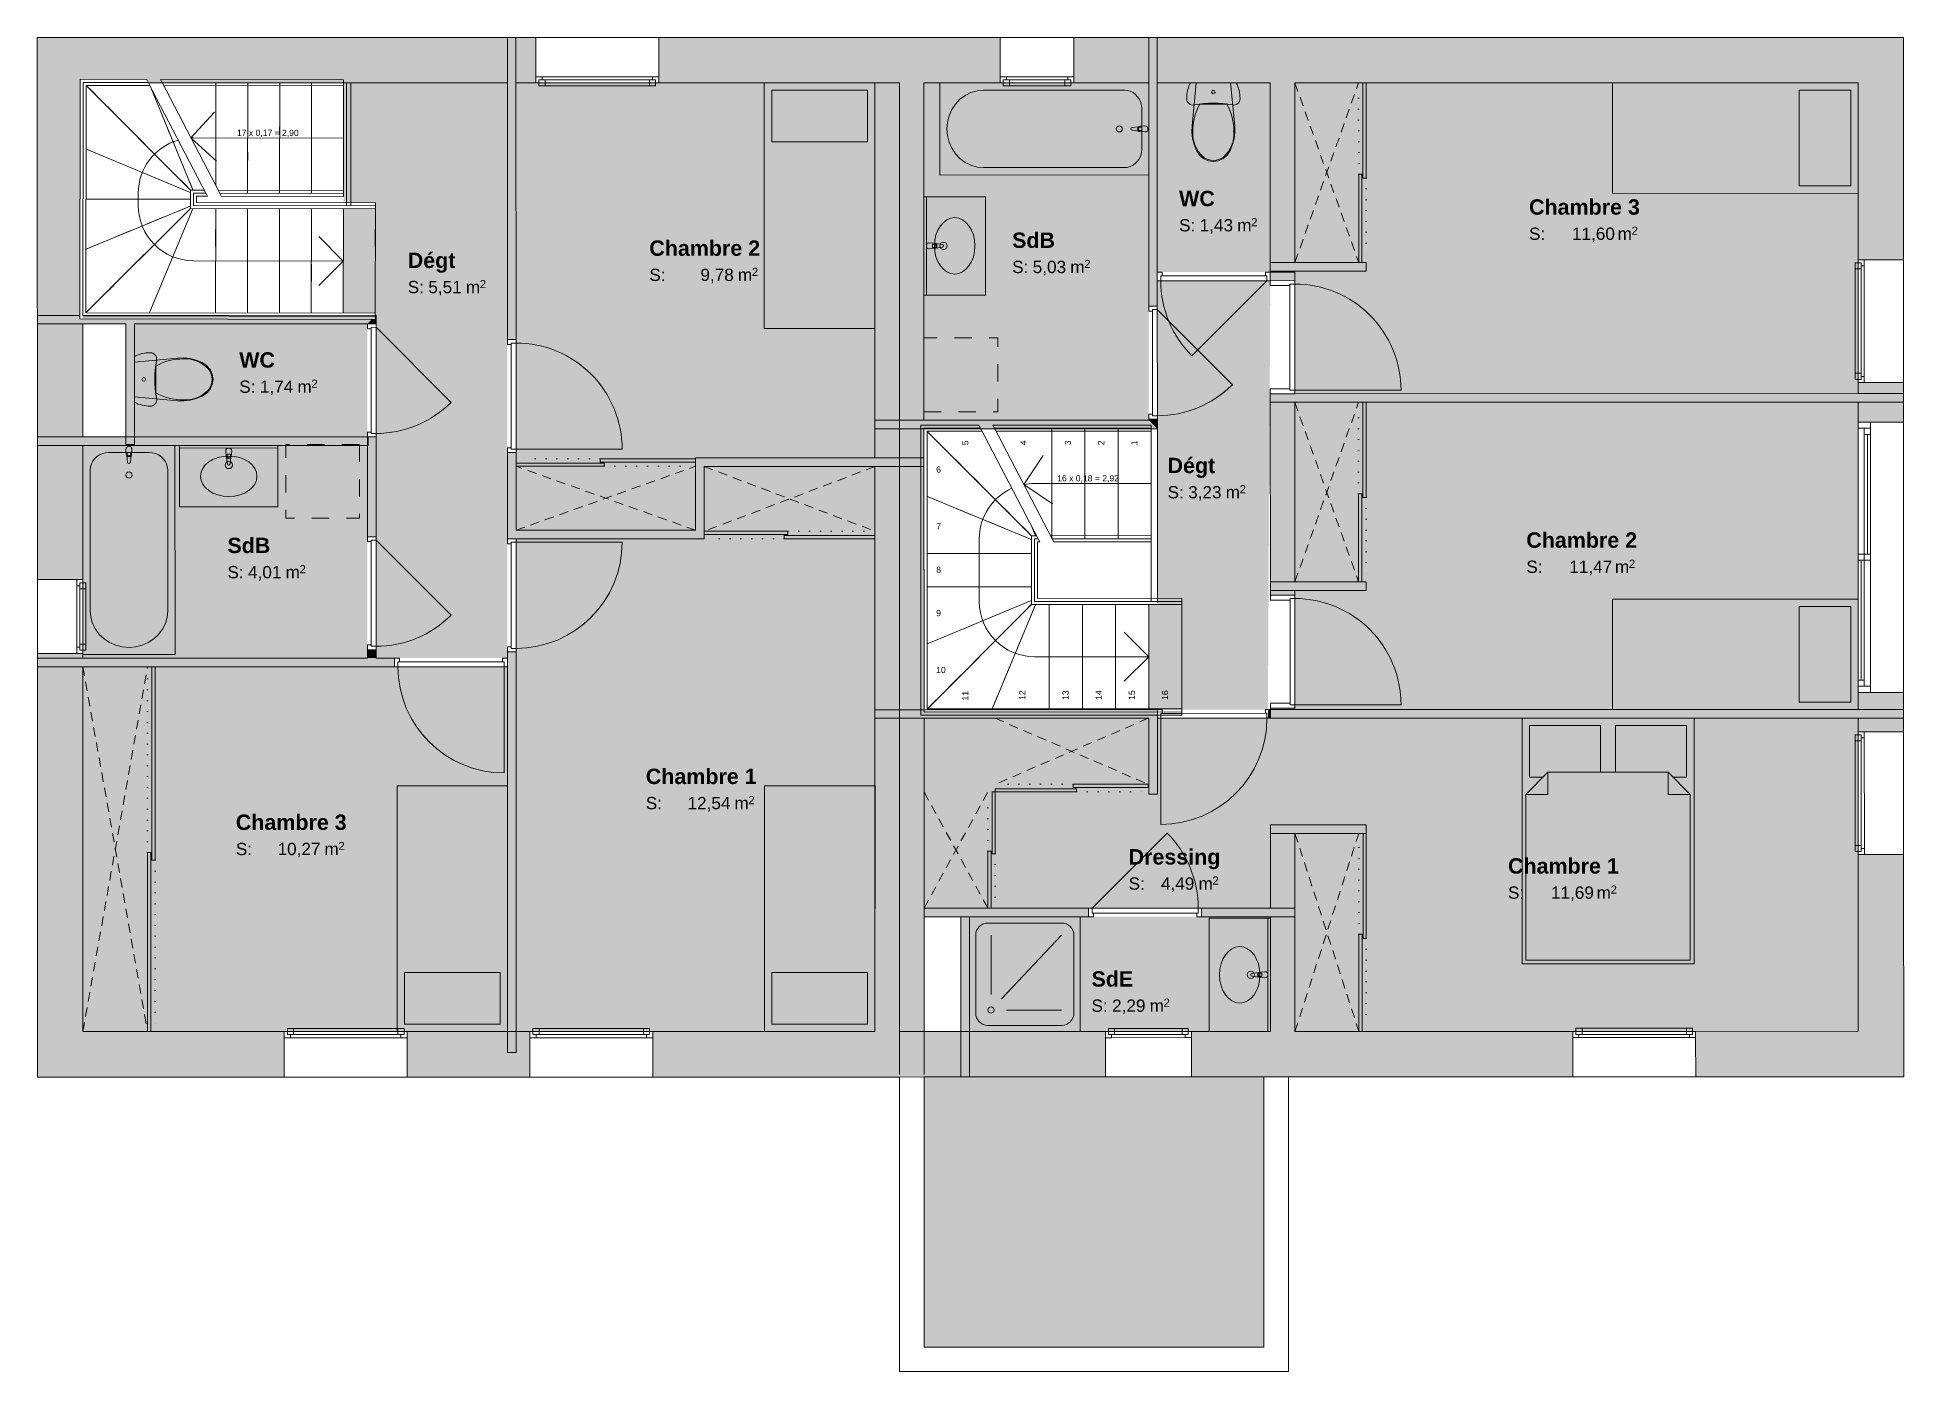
# Model space of a CAD drawing. Header units: millimetres. Extents: x 318905 to 439572, y -5133 to 105868.
# Drawn here: x 360950 to 376146, y 95008 to 105868 of the extents above; entities that cross this region are included whole.
import ezdxf

# ---------------------------------------------------------------- set-up
doc = ezdxf.new("R2010")
doc.units = ezdxf.units.MM
doc.header["$MEASUREMENT"] = 0
for name, pattern in [('Pointillé', [88.194442, 0, -88.194442]), ('Tirets petits', [125, 75, -50]), ('Traits', [282.222223, 141.111112, -141.111112]), ('Wipeout_Contour', [1000, 0, -1000])]:
    doc.linetypes.add(name, pattern=pattern)
for name, color, linetype, lineweight in [('0_Stylo_No__1', 7, 'Continuous', 5), ('2D - Dessins placés (Géomètre)_Stylo_No__1', 7, 'Continuous', 5), ('INTI_Agencement_Stylo_No__1', 7, 'Continuous', 5), ('INTI_Agencement_Stylo_No__142', 8, 'Continuous', 0), ('INTI_Escaliers_et_ascenseurs_Stylo_No__1', 7, 'Continuous', 5), ('INTI_HACHURES_Stylo_No__1', 7, 'Continuous', 5), ('INTI_Mobilier_Stylo_No__1', 7, 'Continuous', 5), ('Marques & Zones_Stylo_No__1', 7, 'Continuous', 5), ('Murs ext - Périphériques_Stylo_No__1', 7, 'Continuous', 5), ('Murs ext - Périphériques_Stylo_No__41', 7, 'Continuous', 20)]:
    doc.layers.add(name, color=color, linetype=linetype, lineweight=lineweight)
for name, color, linetype in [('INTI_Agencement', 7, 'Continuous'), ('INTI_Escaliers_et_ascenseurs', 7, 'Continuous'), ('Marques & Zones', 7, 'Continuous')]:
    doc.layers.add(name, color=color, linetype=linetype)
doc.layers.add('INTI_HACHURES_Stylo_No__253', color=7, linetype='Continuous', lineweight=13, true_color=0xb6d398)
doc.layers.add('INTI_Mobilier_Stylo_No__81', color=7, linetype='Continuous', lineweight=13, true_color=0x6a6a6a)
doc.styles.add('STYLE_GENERE_1', font='Arial')
doc.styles.add('STYLE_GENERE_2', font='Arial')

msp = doc.modelspace()

# ---------------------------------------------------------------- texts
at = {"layer": 'Marques & Zones_Stylo_No__1', "linetype": 'Continuous', "attachment_point": 1, "rotation": 0.0092022}
for s, insert, char_height, style in [('\\A1;{\\pql;\\pt0;\\fArial|b1|i0|c0|p34;WC}', (370246.388, 104618.639), 125, 'STYLE_GENERE_1'), ('\\A1;{\\pql;\\pt0;\\fArial|b1|i0|c0|p34;Chambre 3}', (373095.686, 104549.501), 125, 'STYLE_GENERE_1'), ('\\A1;{\\pql;\\pt0;\\fArial|b1|i0|c0|p34;SdB}', (368887.089, 104279.135), 125, 'STYLE_GENERE_1'), ('\\A1;{\\pql;\\pt0;\\fArial|b0|i0|c0|p34;S: }', (370246.425, 104388.639), 100, 'STYLE_GENERE_2'), ('\\A1;{\\pql;\\fArial|b0|i0|c0|p34;1,43}', (370414.103, 104388.665), 100, 'STYLE_GENERE_2'), ('\\A1;{\\pql;\\fArial|b0|i0|c0|p34; m}', (370681.024, 104388.708), 100, 'STYLE_GENERE_2'), ('\\A1;{\\pql;\\fArial|b0|i0|c0|p34;2}', (370833.367, 104396.352), 66.66667, 'STYLE_GENERE_2'), ('\\A1;{\\pql;\\pt0;\\fArial|b0|i0|c0|p34;S: }', (373095.723, 104319.501), 100, 'STYLE_GENERE_2'), ('\\A1;{\\pql;\\fArial|b0|i0|c0|p34;11,60}', (373445.539, 104319.557), 100, 'STYLE_GENERE_2'), ('\\A1;{\\pql;\\fArial|b0|i0|c0|p34; m}', (373778.553, 104319.61), 100, 'STYLE_GENERE_2'), ('\\A1;{\\pql;\\fArial|b0|i0|c0|p34;2}', (373930.896, 104327.254), 66.66667, 'STYLE_GENERE_2'), ('\\A1;{\\pql;\\pt0;\\fArial|b1|i0|c0|p34;Dégt}', (363966.003, 104115.493), 125, 'STYLE_GENERE_1'), ('\\A1;{\\pql;\\pt0;\\fArial|b1|i0|c0|p34;Chambre 2}', (365932.946, 104214.792), 125, 'STYLE_GENERE_1'), ('\\A1;{\\pql;\\pt0;\\fArial|b0|i0|c0|p34;S: }', (365932.982, 103984.792), 100, 'STYLE_GENERE_2'), ('\\A1;{\\pql;\\fArial|b0|i0|c0|p34;9,78}', (366348.891, 103984.859), 100, 'STYLE_GENERE_2'), ('\\A1;{\\pql;\\fArial|b0|i0|c0|p34; m}', (366615.812, 103984.902), 100, 'STYLE_GENERE_2'), ('\\A1;{\\pql;\\fArial|b0|i0|c0|p34;2}', (366768.155, 103992.545), 66.66667, 'STYLE_GENERE_2'), ('\\A1;{\\pql;\\pt0;\\fArial|b0|i0|c0|p34;S: }', (368887.126, 104049.135), 100, 'STYLE_GENERE_2'), ('\\A1;{\\pql;\\fArial|b0|i0|c0|p34;5,03}', (369054.804, 104049.162), 100, 'STYLE_GENERE_2'), ('\\A1;{\\pql;\\fArial|b0|i0|c0|p34; m}', (369321.725, 104049.205), 100, 'STYLE_GENERE_2'), ('\\A1;{\\pql;\\fArial|b0|i0|c0|p34;2}', (369474.068, 104056.849), 66.66667, 'STYLE_GENERE_2'), ('\\A1;{\\pql;\\pt0;\\fArial|b0|i0|c0|p34;S: }', (363966.04, 103885.493), 100, 'STYLE_GENERE_2'), ('\\A1;{\\pql;\\fArial|b0|i0|c0|p34;5,51}', (364133.718, 103885.52), 100, 'STYLE_GENERE_2'), ('\\A1;{\\pql;\\fArial|b0|i0|c0|p34; m}', (364400.638, 103885.563), 100, 'STYLE_GENERE_2'), ('\\A1;{\\pql;\\fArial|b0|i0|c0|p34;2}', (364552.981, 103893.207), 66.66667, 'STYLE_GENERE_2'), ('\\A1;{\\pql;\\pt0;\\fArial|b1|i0|c0|p34;WC}', (362594.113, 103304.728), 125, 'STYLE_GENERE_1'), ('\\A1;{\\pql;\\pt0;\\fArial|b0|i0|c0|p34;S: }', (362594.149, 103074.728), 100, 'STYLE_GENERE_2'), ('\\A1;{\\pql;\\fArial|b0|i0|c0|p34;1,74}', (362761.828, 103074.755), 100, 'STYLE_GENERE_2'), ('\\A1;{\\pql;\\fArial|b0|i0|c0|p34; m}', (363028.748, 103074.798), 100, 'STYLE_GENERE_2'), ('\\A1;{\\pql;\\fArial|b0|i0|c0|p34;2}', (363181.091, 103082.441), 66.66667, 'STYLE_GENERE_2'), ('\\A1;{\\pql;\\fArial|b0|i0|c0|p34; m}', (370587.328, 102215.898), 100, 'STYLE_GENERE_2'), ('\\A1;{\\pql;\\fArial|b0|i0|c0|p34;2}', (370739.671, 102223.542), 66.66667, 'STYLE_GENERE_2'), ('\\A1;{\\pql;\\pt0;\\fArial|b1|i0|c0|p34;Chambre 2}', (373073.661, 101838.854), 125, 'STYLE_GENERE_1'), ('\\A1;{\\pql;\\pt0;\\fArial|b1|i0|c0|p34;SdB}', (362497.891, 101795.345), 125, 'STYLE_GENERE_1'), ('\\A1;{\\pql;\\pt0;\\fArial|b0|i0|c0|p34;S: }', (362497.928, 101565.345), 100, 'STYLE_GENERE_2'), ('\\A1;{\\pql;\\fArial|b0|i0|c0|p34;4,01}', (362665.606, 101565.371), 100, 'STYLE_GENERE_2'), ('\\A1;{\\pql;\\fArial|b0|i0|c0|p34; m}', (362932.527, 101565.414), 100, 'STYLE_GENERE_2'), ('\\A1;{\\pql;\\fArial|b0|i0|c0|p34;2}', (363084.87, 101573.058), 66.66667, 'STYLE_GENERE_2'), ('\\A1;{\\pql;\\pt0;\\fArial|b0|i0|c0|p34;S: }', (373073.697, 101608.854), 100, 'STYLE_GENERE_2'), ('\\A1;{\\pql;\\fArial|b0|i0|c0|p34;11,47}', (373423.513, 101608.91), 100, 'STYLE_GENERE_2'), ('\\A1;{\\pql;\\fArial|b0|i0|c0|p34; m}', (373756.527, 101608.964), 100, 'STYLE_GENERE_2'), ('\\A1;{\\pql;\\fArial|b0|i0|c0|p34;2}', (373908.87, 101616.607), 66.66667, 'STYLE_GENERE_2'), ('\\A1;{\\pql;\\pt0;\\fArial|b1|i0|c0|p34;Chambre 1}', (365904.367, 99915.541), 125, 'STYLE_GENERE_1'), ('\\A1;{\\pql;\\fArial|b0|i0|c0|p34;2}', (366739.577, 99693.295), 66.66667, 'STYLE_GENERE_2'), ('\\A1;{\\pql;\\pt0;\\fArial|b1|i0|c0|p34;Chambre 3}', (362566.068, 99542.272), 125, 'STYLE_GENERE_1'), ('\\A1;{\\pql;\\pt0;\\fArial|b0|i0|c0|p34;S: }', (365904.404, 99685.541), 100, 'STYLE_GENERE_2'), ('\\A1;{\\pql;\\fArial|b0|i0|c0|p34;12,54}', (366244.042, 99685.596), 100, 'STYLE_GENERE_2'), ('\\A1;{\\pql;\\fArial|b0|i0|c0|p34; m}', (366587.234, 99685.651), 100, 'STYLE_GENERE_2'), ('\\A1;{\\pql;\\pt0;\\fArial|b0|i0|c0|p34;S: }', (362566.105, 99312.272), 100, 'STYLE_GENERE_2'), ('\\A1;{\\pql;\\fArial|b0|i0|c0|p34;10,27}', (362905.743, 99312.327), 100, 'STYLE_GENERE_2'), ('\\A1;{\\pql;\\fArial|b0|i0|c0|p34; m}', (363248.935, 99312.382), 100, 'STYLE_GENERE_2'), ('\\A1;{\\pql;\\fArial|b0|i0|c0|p34;2}', (363401.278, 99320.025), 66.66667, 'STYLE_GENERE_2'), ('\\A1;{\\pql;\\pt0;\\fArial|b1|i0|c0|p34;Dressing}', (369835.464, 99260.806), 125, 'STYLE_GENERE_1'), ('\\A1;{\\pql;\\pt0;\\fArial|b1|i0|c0|p34;Chambre 1}', (372924.538, 99187.023), 125, 'STYLE_GENERE_1'), ('\\A1;{\\pql;\\pt0;\\fArial|b0|i0|c0|p34;S: }', (369835.501, 99030.806), 100, 'STYLE_GENERE_2'), ('\\A1;{\\pql;\\fArial|b0|i0|c0|p34;4,49}', (370098.981, 99030.848), 100, 'STYLE_GENERE_2'), ('\\A1;{\\pql;\\fArial|b0|i0|c0|p34; m}', (370365.902, 99030.891), 100, 'STYLE_GENERE_2'), ('\\A1;{\\pql;\\fArial|b0|i0|c0|p34;2}', (370518.245, 99038.534), 66.66667, 'STYLE_GENERE_2'), ('\\A1;{\\pql;\\pt0;\\fArial|b0|i0|c0|p34;S: }', (372924.575, 98957.023), 100, 'STYLE_GENERE_2'), ('\\A1;{\\pql;\\fArial|b0|i0|c0|p34;11,69}', (373274.39, 98957.079), 100, 'STYLE_GENERE_2'), ('\\A1;{\\pql;\\fArial|b0|i0|c0|p34; m}', (373607.405, 98957.132), 100, 'STYLE_GENERE_2'), ('\\A1;{\\pql;\\fArial|b0|i0|c0|p34;2}', (373759.748, 98964.776), 66.66667, 'STYLE_GENERE_2'), ('\\A1;{\\pql;\\pt0;\\fArial|b1|i0|c0|p34;SdE}', (369533.39, 98266.937), 125, 'STYLE_GENERE_1'), ('\\A1;{\\pql;\\pt0;\\fArial|b0|i0|c0|p34;S: }', (369533.427, 98036.937), 100, 'STYLE_GENERE_2'), ('\\A1;{\\pql;\\fArial|b0|i0|c0|p34;2,29}', (369701.105, 98036.964), 100, 'STYLE_GENERE_2'), ('\\A1;{\\pql;\\fArial|b0|i0|c0|p34;2}', (370120.369, 98044.65), 66.66667, 'STYLE_GENERE_2'), ('\\A1;{\\pql;\\fArial|b0|i0|c0|p34; m}', (369968.026, 98037.007), 100, 'STYLE_GENERE_2')]:
    msp.add_mtext(s, dxfattribs=dict(at, insert=insert, char_height=char_height, style=style))

# ---------------------------------------------------------------- blocks, each defined once
blk = doc.blocks.new('Lit double 20[34]', base_point=(374439, 98327))
at = {"layer": 'INTI_Mobilier_Stylo_No__81', "linetype": 'Continuous'}
for p, q in [((373039, 98327), (373039, 100327)), ((373039, 100327), (374439, 100327)), ((374439, 100327), (374439, 98327)), ((373099, 100267), (373679, 100267)), ((373099, 99847), (373099, 100267)), ((373679, 100267), (373679, 99887)), ((373799, 100267), (374379, 100267)), ((373799, 99887), (373799, 100267)), ((374379, 100267), (374379, 99847)), ((373069, 99707), (373249, 99887)), ((373209, 99847), (373099, 99847)), ((373249, 99887), (373209, 99847)), ((373679, 99887), (373249, 99887)), ((373249, 99887), (373739, 99887)), ((373249, 99887), (373249, 99707)), ((373739, 99887), (374229, 99887)), ((374229, 99887), (373799, 99887)), ((374269, 99847), (374229, 99887)), ((374229, 99887), (374409, 99707)), ((374229, 99887), (374229, 99707)), ((374379, 99847), (374269, 99847)), ((373069, 98357), (373069, 99707)), ((373069, 99707), (373249, 99707)), ((374409, 99707), (374229, 99707)), ((374409, 99707), (374409, 98357)), ((374439, 98327), (373039, 98327)), ((373739, 98357), (373069, 98357)), ((374409, 98357), (373739, 98357))]:
    blk.add_line(p, q, dxfattribs=at)
blk = doc.blocks.new('Armoire[35]', base_point=(371189, 104035))
at = {"layer": 'INTI_Agencement_Stylo_No__1', "linetype": 'Pointillé'}
for p, q in [((371709, 104753), (371708, 105498)), ((371769, 104722), (371769, 104035))]:
    blk.add_line(p, q, dxfattribs=at)
at = {"layer": 'INTI_Agencement_Stylo_No__1', "linetype": 'Continuous'}
for p, q in [((371743, 104722), (371743, 105498)), ((371743, 105498), (371769, 105498)), ((371769, 105498), (371769, 104722)), ((371709, 104753), (371709, 104035)), ((371735, 104753), (371709, 104753)), ((371735, 104035), (371735, 104753)), ((371769, 104722), (371743, 104722)), ((371709, 104035), (371735, 104035))]:
    blk.add_line(p, q, dxfattribs=at)
at = {"layer": 'INTI_Agencement_Stylo_No__142', "linetype": 'Tirets petits'}
for p, q in [((371189, 104035), (371708, 105498)), ((371189, 105498), (371709, 104035))]:
    blk.add_line(p, q, dxfattribs=at)
blk = doc.blocks.new('WC 20[36]', base_point=(370525, 105498))
at = {"layer": 'INTI_Mobilier_Stylo_No__1', "linetype": 'Continuous'}
for p, q in [((370325, 105467), (370320, 105451)), ((370331, 105483), (370325, 105467)), ((370339, 105498), (370331, 105483)), ((370712, 105498), (370339, 105498)), ((370384, 105498), (370352, 105147)), ((370666, 105498), (370384, 105498)), ((370699, 105147), (370666, 105498)), ((370719, 105483), (370712, 105498)), ((370725, 105467), (370719, 105483)), ((370731, 105451), (370725, 105467)), ((370310, 105403), (370308, 105386)), ((370308, 105386), (370308, 105369)), ((370308, 105369), (370309, 105358)), ((370309, 105358), (370313, 105347)), ((370312, 105419), (370310, 105403)), ((370316, 105435), (370312, 105419)), ((370313, 105347), (370319, 105337)), ((370320, 105451), (370316, 105435)), ((370319, 105337), (370327, 105329)), ((370327, 105329), (370337, 105322)), ((370337, 105322), (370348, 105318)), ((370348, 105318), (370359, 105317)), ((370359, 105317), (370371, 105318)), ((370371, 105318), (370409, 105325)), ((370409, 105325), (370448, 105329)), ((370525, 105325), (370416, 105325)), ((370448, 105329), (370486, 105332)), ((370486, 105332), (370525, 105333)), ((370525, 105333), (370564, 105332)), ((370634, 105325), (370525, 105325)), ((370564, 105332), (370603, 105329)), ((370603, 105329), (370642, 105325)), ((370642, 105325), (370680, 105318)), ((370680, 105318), (370691, 105317)), ((370691, 105317), (370703, 105318)), ((370703, 105318), (370714, 105322)), ((370714, 105322), (370724, 105329)), ((370724, 105329), (370732, 105337)), ((370735, 105435), (370731, 105451)), ((370732, 105337), (370738, 105347)), ((370738, 105419), (370735, 105435)), ((370741, 105403), (370738, 105419)), ((370738, 105347), (370742, 105358)), ((370742, 105386), (370741, 105403)), ((370743, 105369), (370742, 105386)), ((370742, 105358), (370743, 105369)), ((370352, 105147), (370350, 105096)), ((370350, 105096), (370356, 105044)), ((370356, 105044), (370368, 104995)), ((370682, 104995), (370695, 105044)), ((370695, 105044), (370700, 105096)), ((370700, 105096), (370699, 105147)), ((370368, 104995), (370387, 104948)), ((370387, 104948), (370413, 104910)), ((370413, 104910), (370446, 104882)), ((370446, 104882), (370484, 104864)), ((370484, 104864), (370525, 104858)), ((370525, 104866), (370525, 104866)), ((370525, 104858), (370566, 104864)), ((370566, 104864), (370605, 104882)), ((370605, 104882), (370638, 104910)), ((370606, 104893), (370606, 104893)), ((370638, 104910), (370663, 104948)), ((370663, 104948), (370682, 104995))]:
    blk.add_line(p, q, dxfattribs=at)
blk.add_circle((370525, 105423), 15, dxfattribs=at)
for centre, radius, start, end in [((370783, 105110), 425, 149.6516, 181.3538), ((370267, 105110), 425, 358.6459, 30.3481), ((370615, 105085), 257, 176.8047, 228.4244), ((370436, 105085), 257, 311.5754, 3.195), ((370526, 105005), 139, 233.7771, 269.6643), ((370525, 105005), 139, 270.3355, 306.2227)]:
    blk.add_arc(centre, radius, start, end, dxfattribs=at)
for p in [(370634, 105325), (370358, 105100), (370692, 105100), (370444, 104893)]:
    blk.add_point(p, dxfattribs=at)
blk = doc.blocks.new('Plan multi vasques 20[37]', base_point=(368169, 104171))
at = {"layer": 'INTI_Mobilier_Stylo_No__1', "linetype": 'Continuous'}
for p, q in [((368169, 104571), (368169, 103771)), ((368669, 104571), (368169, 104571)), ((368189, 104571), (368189, 103771)), ((368669, 104571), (368669, 103771)), ((368214, 104196), (368256, 104192)), ((368256, 104150), (368214, 104146)), ((368254, 104184), (368239, 104184)), ((368239, 104184), (368239, 104157)), ((368239, 104157), (368254, 104157)), ((368266, 104189), (368319, 104182)), ((368319, 104160), (368266, 104153)), ((368669, 103771), (368169, 103771))]:
    blk.add_line(p, q, dxfattribs=at)
blk.add_circle((368328, 104171), 30, dxfattribs=at)
for centre, radius, start, end in [((368214, 104171), 25, 90.0092, 270.0092), ((368254, 104171), 13.6, 270.0092, 90.0092), ((368254, 104171), 21.1, 57.2382, 84.8396), ((368254, 104171), 21.1, 275.1788, 302.7802), ((368254, 104171), 21.1, 302.7802, 57.2382), ((368317, 104171), 11.2, 277.1481, 82.8703)]:
    blk.add_arc(centre, radius, start, end, dxfattribs=at)
blk.add_ellipse((368419, 104171), major_axis=(0, 230), ratio=0.717391, dxfattribs=at)
blk = doc.blocks.new('Baignoire 20[38]', base_point=(369999, 104748))
at = {"layer": 'INTI_Mobilier_Stylo_No__1', "linetype": 'Continuous'}
for p, q in [((369999, 105498), (368299, 105497)), ((368299, 105497), (368299, 104747)), ((369999, 104748), (369999, 105498)), ((368425, 105325), (368396, 105280)), ((368462, 105364), (368425, 105325)), ((368504, 105395), (368462, 105364)), ((368551, 105419), (368504, 105395)), ((368602, 105433), (368551, 105419)), ((368653, 105438), (368602, 105433)), ((369801, 105438), (368653, 105438)), ((369825, 105435), (369801, 105438)), ((369849, 105429), (369825, 105435)), ((369872, 105418), (369849, 105429)), ((369892, 105403), (369872, 105418)), ((369909, 105384), (369892, 105403)), ((369923, 105363), (369909, 105384)), ((369934, 105339), (369923, 105363)), ((369940, 105314), (369934, 105339)), ((369942, 105288), (369940, 105314)), ((368360, 105177), (368356, 105122)), ((368374, 105230), (368360, 105177)), ((368396, 105280), (368374, 105230)), ((369942, 104958), (369942, 105288)), ((368356, 105122), (368360, 105068)), ((368360, 105068), (368374, 105015)), ((368374, 105015), (368396, 104965)), ((369916, 105140), (369863, 105134)), ((369863, 105112), (369916, 105105)), ((369968, 105148), (369926, 105144)), ((369926, 105102), (369968, 105098)), ((369928, 105136), (369943, 105136)), ((369943, 105109), (369928, 105109)), ((369943, 105136), (369943, 105109)), ((368396, 104965), (368425, 104920)), ((368425, 104920), (368462, 104881)), ((368462, 104881), (368505, 104850)), ((369892, 104843), (369909, 104861)), ((369909, 104861), (369924, 104883)), ((369924, 104883), (369934, 104906)), ((369934, 104906), (369940, 104932)), ((369940, 104932), (369942, 104958)), ((368299, 104747), (369999, 104748)), ((368505, 104850), (368552, 104827)), ((368552, 104827), (368602, 104812)), ((368602, 104812), (368653, 104808)), ((368653, 104808), (369801, 104808)), ((369801, 104808), (369825, 104810)), ((369825, 104810), (369849, 104817)), ((369849, 104817), (369872, 104828)), ((369872, 104828), (369892, 104843))]:
    blk.add_line(p, q, dxfattribs=at)
blk.add_circle((369759, 105123), 25, dxfattribs=at)
for centre, radius, start, end in [((369865, 105123), 11.2, 97.1481, 262.8703), ((369928, 105123), 21.1, 122.7802, 237.2382), ((369928, 105123), 13.6, 90.0092, 270.0092), ((369928, 105123), 21.1, 95.1788, 122.7802), ((369928, 105123), 21.1, 237.2382, 264.8396), ((369968, 105123), 25, 270.0092, 90.0092)]:
    blk.add_arc(centre, radius, start, end, dxfattribs=at)
blk = doc.blocks.new('Armoire[39]', base_point=(371190, 101435))
at = {"layer": 'INTI_Agencement_Stylo_No__1', "linetype": 'Pointillé'}
for p, q in [((371709, 102153), (371709, 102898)), ((371770, 102122), (371770, 101435))]:
    blk.add_line(p, q, dxfattribs=at)
at = {"layer": 'INTI_Agencement_Stylo_No__1', "linetype": 'Continuous'}
for p, q in [((371744, 102122), (371744, 102898)), ((371744, 102898), (371769, 102898)), ((371769, 102898), (371770, 102122)), ((371709, 102153), (371709, 101435)), ((371735, 102153), (371709, 102153)), ((371735, 101435), (371735, 102153)), ((371770, 102122), (371744, 102122)), ((371709, 101435), (371735, 101435))]:
    blk.add_line(p, q, dxfattribs=at)
at = {"layer": 'INTI_Agencement_Stylo_No__142', "linetype": 'Tirets petits'}
for p, q in [((371189, 102898), (371709, 101435)), ((371190, 101435), (371709, 102898))]:
    blk.add_line(p, q, dxfattribs=at)
blk = doc.blocks.new('Armoire[40]', base_point=(369994, 100326))
at = {"layer": 'INTI_Agencement_Stylo_No__1', "linetype": 'Pointillé'}
for p, q in [((369384, 99789), (368750, 99789)), ((369410, 99726), (369994, 99726))]:
    blk.add_line(p, q, dxfattribs=at)
at = {"layer": 'INTI_Agencement_Stylo_No__1', "linetype": 'Continuous'}
for p, q in [((369410, 99753), (368750, 99753)), ((368750, 99753), (368750, 99726)), ((368750, 99726), (369410, 99726)), ((369384, 99789), (369994, 99789)), ((369384, 99762), (369384, 99789)), ((369994, 99762), (369384, 99762)), ((369410, 99726), (369410, 99753)), ((369994, 99789), (369994, 99762))]:
    blk.add_line(p, q, dxfattribs=at)
at = {"layer": 'INTI_Agencement_Stylo_No__142', "linetype": 'Tirets petits'}
for p, q in [((369994, 100326), (368750, 99789)), ((368750, 100326), (369994, 99789))]:
    blk.add_line(p, q, dxfattribs=at)
blk = doc.blocks.new('Lit 20[41]', base_point=(373776, 101297))
at = {"layer": 'INTI_Mobilier_Stylo_No__81', "linetype": 'Continuous'}
for p, q in [((373776, 101297), (373776, 100397)), ((375776, 101297), (373776, 101297)), ((375296, 101237), (375296, 100457)), ((375716, 101237), (375296, 101237)), ((375716, 100457), (375716, 101237)), ((375776, 100397), (375776, 101297)), ((375296, 100457), (375716, 100457)), ((373776, 100397), (375776, 100397))]:
    blk.add_line(p, q, dxfattribs=at)
blk = doc.blocks.new('Lit 20[42]', base_point=(373775, 105497))
at = {"layer": 'INTI_Mobilier_Stylo_No__81', "linetype": 'Continuous'}
for p, q in [((375775, 105498), (373775, 105497)), ((373775, 105497), (373775, 104597)), ((375775, 104598), (375775, 105498)), ((375295, 105438), (375295, 104658)), ((375715, 105438), (375295, 105438)), ((375715, 104658), (375715, 105438)), ((373775, 104597), (375775, 104598)), ((375295, 104658), (375715, 104658))]:
    blk.add_line(p, q, dxfattribs=at)
blk = doc.blocks.new('Armoire[43]', base_point=(371190, 97777))
at = {"layer": 'INTI_Agencement_Stylo_No__1', "linetype": 'Pointillé'}
for p, q in [((371710, 98568), (371709, 99389)), ((371770, 98534), (371770, 97777))]:
    blk.add_line(p, q, dxfattribs=at)
at = {"layer": 'INTI_Agencement_Stylo_No__1', "linetype": 'Continuous'}
for p, q in [((371744, 98534), (371744, 99389)), ((371744, 99389), (371770, 99389)), ((371770, 99389), (371770, 98534)), ((371710, 98568), (371710, 97777)), ((371736, 98568), (371710, 98568)), ((371736, 97777), (371736, 98568)), ((371770, 98534), (371744, 98534)), ((371710, 97777), (371736, 97777))]:
    blk.add_line(p, q, dxfattribs=at)
at = {"layer": 'INTI_Agencement_Stylo_No__142', "linetype": 'Tirets petits'}
for p, q in [((371190, 97777), (371709, 99389)), ((371190, 99389), (371710, 97777))]:
    blk.add_line(p, q, dxfattribs=at)
blk = doc.blocks.new('Plan multi vasques 20[44]', base_point=(370990, 98238))
at = {"layer": 'INTI_Mobilier_Stylo_No__1', "linetype": 'Continuous'}
for p, q in [((370490, 98699), (370490, 97777)), ((370490, 98699), (370990, 98699)), ((370970, 98699), (370970, 97777)), ((370990, 98699), (370990, 97777)), ((370894, 98256), (370841, 98249)), ((370841, 98227), (370894, 98220)), ((370945, 98263), (370903, 98259)), ((370903, 98217), (370945, 98213)), ((370905, 98252), (370920, 98252)), ((370920, 98225), (370905, 98225)), ((370920, 98252), (370920, 98225)), ((370490, 97777), (370990, 97777))]:
    blk.add_line(p, q, dxfattribs=at)
blk.add_circle((370831, 98238), 30, dxfattribs=at)
for centre, radius, start, end in [((370842, 98238), 11.2, 97.1481, 262.8703), ((370905, 98238), 21.1, 122.7802, 237.2382), ((370905, 98238), 13.6, 90.0092, 270.0092), ((370905, 98238), 21.1, 95.1788, 122.7802), ((370905, 98238), 21.1, 237.2382, 264.8396), ((370945, 98238), 25, 270.0092, 90.0092)]:
    blk.add_arc(centre, radius, start, end, dxfattribs=at)
blk.add_ellipse((370740, 98238), major_axis=(0, 230), ratio=0.717391, dxfattribs=at)
blk = doc.blocks.new('Douche rectangulaire 20[45]', base_point=(368540, 97777))
at = {"layer": 'INTI_Mobilier_Stylo_No__81', "linetype": 'Continuous'}
for p, q in [((369440, 98710), (368540, 98710)), ((368540, 98710), (368540, 97777)), ((369290, 98660), (368690, 98660)), ((369440, 97777), (369440, 98710)), ((368590, 98560), (368590, 97927)), ((368715, 98077), (368715, 98560)), ((368801, 98043), (369290, 98560)), ((369390, 97927), (369390, 98560)), ((368840, 97952), (369290, 97952)), ((368540, 97777), (369440, 97777)), ((368690, 97827), (369290, 97827))]:
    blk.add_line(p, q, dxfattribs=at)
blk.add_circle((368715, 97952), 25, dxfattribs=at)
for centre, start, end in [((368690, 98560), 90.0092, 180.0092), ((369290, 98560), 0.0092, 90.0092), ((368690, 97927), 180.0092, 270.0092), ((369290, 97927), 270.0092, 0.0092)]:
    blk.add_arc(centre, 100, start, end, dxfattribs=at)
blk = doc.blocks.new('Baignoire 20[46]', base_point=(362070, 102545))
at = {"layer": 'INTI_Mobilier_Stylo_No__1', "linetype": 'Continuous'}
for p, q in [((361320, 102545), (361321, 100845)), ((362070, 102545), (361320, 102545)), ((361416, 102438), (361401, 102418)), ((361434, 102456), (361416, 102438)), ((361455, 102470), (361434, 102456)), ((361479, 102480), (361455, 102470)), ((361504, 102487), (361479, 102480)), ((361530, 102489), (361504, 102487)), ((361860, 102489), (361530, 102489)), ((361670, 102514), (361674, 102472)), ((361678, 102463), (361684, 102410)), ((361682, 102474), (361682, 102489)), ((361682, 102489), (361709, 102489)), ((361707, 102410), (361713, 102463)), ((361709, 102489), (361709, 102474)), ((361716, 102472), (361720, 102514)), ((361887, 102487), (361860, 102489)), ((361912, 102480), (361887, 102487)), ((361935, 102470), (361912, 102480)), ((361957, 102456), (361935, 102470)), ((361975, 102438), (361957, 102456)), ((361990, 102418), (361975, 102438)), ((362071, 100845), (362070, 102545)), ((361383, 102372), (361381, 102347)), ((361381, 102347), (361381, 101199)), ((361390, 102395), (361383, 102372)), ((361401, 102418), (361390, 102395)), ((362001, 102396), (361990, 102418)), ((362008, 102372), (362001, 102396)), ((362011, 102347), (362008, 102372)), ((362011, 101200), (362011, 102347)), ((361381, 101199), (361385, 101148)), ((361385, 101148), (361400, 101098)), ((361400, 101098), (361423, 101051)), ((361969, 101051), (361992, 101098)), ((361992, 101098), (362006, 101148)), ((362006, 101148), (362011, 101200)), ((361423, 101051), (361454, 101008)), ((361454, 101008), (361493, 100972)), ((361493, 100972), (361538, 100942)), ((361538, 100942), (361588, 100920)), ((361588, 100920), (361641, 100907)), ((361641, 100907), (361696, 100902)), ((361696, 100902), (361750, 100907)), ((361750, 100907), (361803, 100920)), ((361803, 100920), (361853, 100942)), ((361853, 100942), (361898, 100972)), ((361898, 100972), (361937, 101008)), ((361937, 101008), (361969, 101051)), ((361321, 100845), (362071, 100845))]:
    blk.add_line(p, q, dxfattribs=at)
blk.add_circle((361696, 102305), 25, dxfattribs=at)
for centre, radius, start, end in [((361695, 102514), 25, 0.0092, 180.0092), ((361695, 102474), 21.1, 185.1788, 212.7802), ((361695, 102474), 21.1, 212.7802, 327.2382), ((361695, 102474), 13.6, 180.0092, 0.0092), ((361695, 102474), 21.1, 327.2382, 354.8396), ((361695, 102411), 11.2, 187.1481, 352.8703)]:
    blk.add_arc(centre, radius, start, end, dxfattribs=at)
blk = doc.blocks.new('Plan multi vasques 20[47]', base_point=(362509, 102545))
at = {"layer": 'INTI_Mobilier_Stylo_No__1', "linetype": 'Continuous'}
for p, q in [((362109, 102545), (362909, 102546)), ((362109, 102045), (362109, 102545)), ((362109, 102525), (362909, 102526)), ((362484, 102500), (362488, 102459)), ((362491, 102449), (362498, 102396)), ((362495, 102461), (362495, 102476)), ((362495, 102476), (362522, 102476)), ((362520, 102396), (362526, 102449)), ((362522, 102476), (362522, 102461)), ((362530, 102459), (362534, 102500)), ((362909, 102046), (362909, 102546)), ((362109, 102045), (362909, 102046))]:
    blk.add_line(p, q, dxfattribs=at)
blk.add_circle((362509, 102387), 30, dxfattribs=at)
for centre, radius, start, end in [((362509, 102500), 25, 0.0092, 180.0092), ((362509, 102460), 21.1, 185.1788, 212.7802), ((362509, 102460), 21.1, 212.7802, 327.2382), ((362509, 102461), 13.6, 180.0092, 0.0092), ((362509, 102460), 21.1, 327.2382, 354.8396), ((362509, 102397), 11.2, 187.1481, 352.8703)]:
    blk.add_arc(centre, radius, start, end, dxfattribs=at)
blk.add_ellipse((362509, 102295), major_axis=(230, 0), ratio=0.717391, dxfattribs=at)
blk = doc.blocks.new('WC 20[48]', base_point=(361742, 103083))
at = {"layer": 'INTI_Mobilier_Stylo_No__1', "linetype": 'Continuous'}
for p, q in [((361742, 103270), (361757, 103277)), ((361742, 102897), (361742, 103270)), ((361742, 103224), (362092, 103257)), ((361742, 102942), (361742, 103224)), ((361757, 103277), (361772, 103283)), ((361772, 103283), (361788, 103289)), ((361788, 103289), (361804, 103293)), ((361804, 103293), (361820, 103297)), ((361820, 103297), (361837, 103299)), ((361837, 103299), (361853, 103300)), ((361853, 103300), (361870, 103301)), ((361870, 103301), (361882, 103300)), ((361882, 103300), (361892, 103296)), ((361892, 103296), (361902, 103290)), ((361902, 103290), (361911, 103282)), ((361915, 103200), (361910, 103161)), ((361911, 103282), (361917, 103272)), ((361921, 103238), (361915, 103200)), ((361915, 103083), (361915, 103192)), ((361917, 103272), (361921, 103261)), ((361921, 103261), (361922, 103249)), ((361922, 103249), (361921, 103238)), ((362092, 103257), (362144, 103258)), ((362144, 103258), (362195, 103253)), ((362195, 103253), (362245, 103241)), ((362245, 103241), (362292, 103222)), ((362292, 103222), (362329, 103196)), ((362329, 103196), (362357, 103163)), ((361907, 103122), (361906, 103083)), ((361906, 103083), (361907, 103045)), ((361910, 103161), (361907, 103122)), ((361907, 103045), (361910, 103006)), ((361915, 102974), (361915, 103083)), ((362357, 103163), (362375, 103125)), ((362375, 103043), (362357, 103004)), ((362373, 103084), (362373, 103084)), ((362375, 103125), (362382, 103084)), ((362382, 103084), (362375, 103043)), ((362092, 102910), (361742, 102942)), ((361757, 102890), (361742, 102897)), ((361772, 102883), (361757, 102890)), ((361788, 102878), (361772, 102883)), ((361911, 102885), (361902, 102877)), ((361910, 103006), (361915, 102967)), ((361917, 102895), (361911, 102885)), ((361915, 102967), (361922, 102929)), ((361921, 102906), (361917, 102895)), ((361923, 102917), (361921, 102906)), ((361922, 102929), (361923, 102917)), ((362144, 102909), (362092, 102910)), ((362195, 102914), (362144, 102909)), ((362245, 102927), (362195, 102914)), ((362292, 102946), (362245, 102927)), ((362329, 102971), (362292, 102946)), ((362357, 103004), (362329, 102971)), ((362346, 103002), (362346, 103002)), ((361804, 102874), (361788, 102878)), ((361820, 102870), (361804, 102874)), ((361837, 102868), (361820, 102870)), ((361853, 102866), (361837, 102868)), ((361870, 102866), (361853, 102866)), ((361882, 102867), (361870, 102866)), ((361893, 102871), (361882, 102867)), ((361902, 102877), (361893, 102871))]:
    blk.add_line(p, q, dxfattribs=at)
blk.add_circle((361817, 103083), 15, dxfattribs=at)
for centre, radius, start, end in [((362130, 102825), 425, 88.6646, 120.3668), ((362154, 102994), 257, 41.594, 93.2137), ((362234, 103083), 139, 0.3541, 36.2413), ((362234, 103084), 139, 323.7957, 359.6829), ((362129, 103342), 425, 239.6703, 271.3725), ((362154, 103173), 257, 266.8234, 318.443)]:
    blk.add_arc(centre, radius, start, end, dxfattribs=at)
for p in [(362139, 103251), (362346, 103165), (361915, 102974), (362140, 102916)]:
    blk.add_point(p, dxfattribs=at)
blk = doc.blocks.new('Armoire[49]', base_point=(366379, 102375))
at = {"layer": 'INTI_Agencement_Stylo_No__1', "linetype": 'Continuous'}
for p, q in [((367061, 101848), (366379, 101848)), ((366379, 101848), (366379, 101822)), ((366379, 101822), (367061, 101822)), ((367061, 101822), (367061, 101848)), ((367032, 101813), (367770, 101813)), ((367032, 101787), (367032, 101813)), ((367770, 101787), (367032, 101787)), ((367770, 101813), (367770, 101787))]:
    blk.add_line(p, q, dxfattribs=at)
at = {"layer": 'INTI_Agencement_Stylo_No__1', "linetype": 'Pointillé'}
for p, q in [((367061, 101848), (367770, 101849)), ((367032, 101787), (366379, 101787))]:
    blk.add_line(p, q, dxfattribs=at)
at = {"layer": 'INTI_Agencement_Stylo_No__142', "linetype": 'Tirets petits'}
for p, q in [((366379, 102375), (367770, 101849)), ((367770, 102375), (366379, 101848))]:
    blk.add_line(p, q, dxfattribs=at)
blk = doc.blocks.new('Armoire[50]', base_point=(364848, 101857))
at = {"layer": 'INTI_Agencement_Stylo_No__1', "linetype": 'Pointillé'}
for p, q in [((365534, 102437), (364848, 102437)), ((365565, 102377), (366309, 102377))]:
    blk.add_line(p, q, dxfattribs=at)
at = {"layer": 'INTI_Agencement_Stylo_No__1', "linetype": 'Continuous'}
for p, q in [((366309, 102437), (365534, 102437)), ((365534, 102437), (365534, 102411)), ((366309, 102411), (366309, 102437)), ((364848, 102377), (364848, 102403)), ((364848, 102403), (365565, 102403)), ((365565, 102377), (364848, 102377)), ((365534, 102411), (366309, 102411)), ((365565, 102403), (365565, 102377))]:
    blk.add_line(p, q, dxfattribs=at)
at = {"layer": 'INTI_Agencement_Stylo_No__142', "linetype": 'Tirets petits'}
for p, q in [((364848, 101857), (366309, 102377)), ((366309, 101857), (364848, 102377))]:
    blk.add_line(p, q, dxfattribs=at)
blk = doc.blocks.new('Armoire[51]', base_point=(361321, 97776))
at = {"layer": 'INTI_Agencement_Stylo_No__1', "linetype": 'Pointillé'}
for p, q in [((361847, 99233), (361847, 100745)), ((361909, 99170), (361909, 97776))]:
    blk.add_line(p, q, dxfattribs=at)
at = {"layer": 'INTI_Agencement_Stylo_No__1', "linetype": 'Continuous'}
for p, q in [((361882, 99170), (361882, 100745)), ((361882, 100745), (361909, 100745)), ((361909, 100745), (361909, 99170)), ((361847, 99233), (361848, 97776)), ((361874, 99233), (361847, 99233)), ((361874, 97776), (361874, 99233)), ((361909, 99170), (361882, 99170)), ((361848, 97776), (361874, 97776))]:
    blk.add_line(p, q, dxfattribs=at)
at = {"layer": 'INTI_Agencement_Stylo_No__142', "linetype": 'Tirets petits'}
for p, q in [((361321, 97776), (361847, 100745)), ((361321, 100745), (361848, 97776))]:
    blk.add_line(p, q, dxfattribs=at)
blk = doc.blocks.new('Armoire[52]', base_point=(368170, 98780))
at = {"layer": 'INTI_Agencement_Stylo_No__1', "linetype": 'Pointillé'}
for p, q in [((368689, 99244), (368689, 99726)), ((368750, 99224), (368750, 98780))]:
    blk.add_line(p, q, dxfattribs=at)
at = {"layer": 'INTI_Agencement_Stylo_No__1', "linetype": 'Continuous'}
for p, q in [((368724, 99224), (368724, 99726)), ((368724, 99726), (368750, 99726)), ((368750, 99726), (368750, 99224)), ((368689, 99244), (368690, 98780)), ((368715, 99244), (368689, 99244)), ((368716, 98780), (368715, 99244)), ((368750, 99224), (368724, 99224)), ((368690, 98780), (368716, 98780))]:
    blk.add_line(p, q, dxfattribs=at)
at = {"layer": 'INTI_Agencement_Stylo_No__142', "linetype": 'Tirets petits'}
for p, q in [((368170, 98780), (368689, 99726)), ((368170, 99726), (368690, 98780))]:
    blk.add_line(p, q, dxfattribs=at)
blk = doc.blocks.new('Lit 20[53]', base_point=(366869, 103498))
at = {"layer": 'INTI_Mobilier_Stylo_No__81', "linetype": 'Continuous'}
for p, q in [((367769, 105498), (366869, 105498)), ((366869, 105498), (366869, 103498)), ((367769, 103498), (367769, 105498)), ((367709, 105438), (366929, 105438)), ((366929, 105438), (366929, 105018)), ((367709, 105018), (367709, 105438)), ((366929, 105018), (367709, 105018)), ((366869, 103498), (367769, 103498))]:
    blk.add_line(p, q, dxfattribs=at)
blk = doc.blocks.new('Lit 20[54]', base_point=(366871, 99776))
at = {"layer": 'INTI_Mobilier_Stylo_No__81', "linetype": 'Continuous'}
for p, q in [((366870, 97776), (366871, 99776)), ((366871, 99776), (367771, 99776)), ((367771, 99776), (367770, 97776)), ((366930, 97836), (366930, 98256)), ((366930, 98256), (367710, 98256)), ((367710, 98256), (367710, 97836)), ((367770, 97776), (366870, 97776)), ((367710, 97836), (366930, 97836))]:
    blk.add_line(p, q, dxfattribs=at)
blk = doc.blocks.new('Lit 20[55]', base_point=(363879, 99776))
at = {"layer": 'INTI_Mobilier_Stylo_No__81', "linetype": 'Continuous'}
for p, q in [((363879, 99776), (364779, 99776)), ((363879, 97776), (363879, 99776)), ((364779, 99776), (364779, 97776)), ((363939, 97836), (363939, 98256)), ((363939, 98256), (364719, 98256)), ((364719, 98256), (364719, 97836)), ((364779, 97776), (363879, 97776)), ((364719, 97836), (363939, 97836))]:
    blk.add_line(p, q, dxfattribs=at)

# ---------------------------------------------------------------- hatches: boundary and pattern name
at = {"layer": 'INTI_HACHURES_Stylo_No__253', "linetype": 'Continuous'}
msp.add_hatch(color=256, dxfattribs=at).paths.add_polyline_path([(368170.712, 95208.414), (370937.282, 95208.859), (370936.929, 97406.96), (368170.359, 97406.516)])
at = {"layer": 'Marques & Zones', "linetype": 'Continuous', "lineweight": 0, "true_color": 0xebf5fc}
for points in [[(363443.685, 105497.538), (363443.62, 103605.689), (363707.893, 103605.68), (363708.073, 100815.373), (364778.189, 100815.545), (364777.437, 105497.752)], [(367769.55, 102444.931), (367769.06, 105497.759), (364847.437, 105497.763), (364848.022, 101856.676), (366308.833, 101856.91), (366308.739, 102444.697)], [(370059.945, 105497.749), (370060.192, 103957.336), (370989.307, 103957.485), (370989.06, 105497.747)], [(375775.099, 105497.75), (371189.06, 105497.746), (371189.466, 102967.517), (375775.506, 102968.254)], [(361741.487, 103543.377), (361741.634, 102623.377), (363637.898, 102623.681), (363637.751, 103543.681)], [(371189.879, 100396.271), (375775.918, 100397.008), (375775.517, 102898.254), (371189.477, 102897.517)], [(361320.476, 102545.581), (361320.754, 100814.99), (363638.189, 100815.362), (363637.911, 102545.578)], [(364848.033, 101786.676), (364848.677, 97776.05), (367770.3, 97776.034), (367769.561, 102374.931), (366378.75, 102374.708), (366378.844, 101786.922)], [(361320.765, 100744.99), (361321.242, 97776.049), (364778.677, 97776.05), (364778.2, 100745.545)], [(371190.3, 97777.033), (375776.339, 97778.418), (375775.93, 100327.008), (372087.91, 100326.416), (371189.89, 100326.271)], [(368540.15, 98710.054), (368540.3, 97776.574), (370990.3, 97776.967), (370990.203, 98376.967), (370990.15, 98710.447)]]:
    msp.add_hatch(color=7, dxfattribs=at).paths.add_polyline_path(points)
at = {"layer": 'Murs ext - Périphériques_Stylo_No__1', "linetype": 'Continuous'}
for points in [[(364777.377, 105867.749), (360949.942, 105867.749), (361320.002, 105497.749), (364777.437, 105497.749)], [(361320.306, 103605.306), (361320.002, 105497.749), (360949.942, 105867.749), (360950.306, 103605.246)], [(364777.437, 105497.749), (364847.437, 105497.749), (364847.377, 105867.749), (364777.377, 105867.749)], [(364847.377, 105867.749), (364847.437, 105497.749), (365009.463, 105497.749), (365009.463, 105867.749)], [(366009.463, 105867.749), (366009.463, 105497.749), (368790.107, 105497.749), (368790.107, 105867.749)], [(369390.107, 105867.749), (369390.107, 105497.749), (369999.06, 105497.749), (369999, 105867.749)], [(369999.06, 105497.749), (370069.06, 105497.749), (370069, 105867.749), (369999, 105867.749)], [(370069.06, 105497.749), (370989.06, 105497.749), (370989, 105867.749), (370069, 105867.749)], [(371189.295, 104035.412), (371189, 105867.782), (370989, 105867.75), (370989.295, 104035.38)], [(376145.04, 105867.749), (371189, 105867.749), (371189.06, 105497.749), (375775.099, 105497.749)], [(375775.33, 104058.326), (376145.33, 104058.385), (376145.04, 105867.749), (375775.099, 105497.749)], [(364777.437, 105497.749), (364777.772, 103408.013), (364847.772, 103408.024), (364847.437, 105497.749)], [(367969.501, 102751.05), (367969.06, 105497.737), (367769.06, 105497.705), (367769.501, 102751.018)], [(369999.06, 105497.749), (369999.352, 103679.708), (370069.352, 103679.719), (370069.06, 105497.749)], [(370989.295, 104035.38), (370989.306, 103965.38), (371189.306, 103965.412), (371189.295, 104035.412)], [(370989.306, 103965.38), (370989.307, 103957.485), (371189.307, 103957.517), (371189.306, 103965.412)], [(370989.307, 103957.485), (370989.318, 103887.485), (371189.318, 103887.517), (371189.307, 103957.517)], [(371189.306, 103965.412), (371769.306, 103965.505), (371769.295, 104035.505), (371189.295, 104035.412)], [(361320.317, 103535.306), (361320.306, 103605.306), (360950.306, 103605.246), (360950.317, 103535.246)], [(361320.465, 102615.306), (361320.317, 103535.306), (360950.317, 103535.246), (360950.465, 102615.246)], [(361671.488, 103535.362), (361671.646, 102553.365), (361741.646, 102553.377), (361741.488, 103535.374)], [(363637.752, 103535.678), (363707.752, 103535.689), (363707.741, 103605.689)], [(375775.491, 103058.326), (375775.506, 102968.254), (376145.506, 102968.313), (376145.491, 103058.385)], [(370989.466, 102967.485), (370989.477, 102897.485), (371189.477, 102897.517), (371189.466, 102967.517)], [(370989.477, 102897.485), (370989.712, 101435.151), (371189.712, 101435.183), (371189.477, 102897.517)], [(371189.477, 102897.517), (375775.517, 102898.254), (375775.506, 102968.254), (371189.466, 102967.517)], [(375775.506, 102968.254), (375775.517, 102898.254), (376145.517, 102898.313), (376145.506, 102968.313)], [(375775.517, 102898.254), (375775.543, 102736.638), (376145.543, 102736.698), (376145.517, 102898.313)], [(367769.501, 102751.018), (367769.512, 102681.018), (367969.512, 102681.05), (367969.501, 102751.05)], [(361320.476, 102545.306), (361320.465, 102615.306), (360950.465, 102615.246), (360950.476, 102545.246)], [(361320.476, 102545.306), (363642.67, 102545.679), (363642.659, 102615.679), (361320.465, 102615.306)], [(363637.9, 102615.678), (363638.03, 101803.63), (363708.03, 101803.641), (363707.9, 102615.689)], [(367769.512, 102681.018), (367769.55, 102444.931), (367969.55, 102444.963), (367969.512, 102681.05)], [(360950.651, 101454.073), (361320.651, 101454.132), (361320.476, 102545.306), (360950.476, 102545.246)], [(364778.033, 101786.665), (364848.033, 101786.676), (364847.92, 102488.024), (364777.92, 102488.013)], [(366378.75, 102374.708), (367769.561, 102374.931), (367769.55, 102444.931), (366308.739, 102444.697)], [(366378.844, 101786.922), (366378.75, 102374.708), (366308.739, 102444.697), (366308.833, 101856.91)], [(367769.55, 102444.931), (367769.561, 102374.931), (367969.561, 102374.963), (367969.55, 102444.963)], [(367769.561, 102374.931), (367769.879, 100395.722), (367969.879, 100395.754), (367969.561, 102374.963)], [(364848.033, 101786.676), (366378.844, 101786.922), (366308.833, 101856.91), (364848.022, 101856.676)], [(370989.712, 101435.151), (370989.723, 101365.151), (371189.723, 101365.183), (371189.712, 101435.183)], [(370989.723, 101365.151), (370989.729, 101328.457), (371189.729, 101328.49), (371189.723, 101365.183)], [(371189.723, 101365.183), (371769.723, 101365.276), (371769.712, 101435.276), (371189.712, 101435.183)], [(360950.754, 100814.93), (361320.754, 100814.99), (361320.748, 100854.132), (360950.748, 100854.073)], [(361320.765, 100744.99), (361320.754, 100814.99), (360950.754, 100814.93), (360950.765, 100744.93)], [(361320.754, 100814.99), (361320.765, 100744.99), (363858.2, 100745.397), (363858.189, 100815.397)], [(363638.189, 100815.362), (363708.189, 100815.373), (363708.178, 100883.641), (363638.178, 100883.63)], [(364778.704, 97606.106), (364848.704, 97606.117), (364848.181, 100866.676), (364778.181, 100866.664)], [(360950.765, 100744.93), (360951.301, 97406.051), (361321.242, 97776.05), (361320.765, 100744.99)], [(375775.918, 100397.008), (376145.918, 100397.067), (376145.896, 100536.87), (375775.896, 100536.811)], [(367769.879, 100395.722), (367769.89, 100325.722), (367969.89, 100325.754), (367969.879, 100395.754)], [(367769.89, 100325.722), (367770.3, 97776.034), (367970.359, 97406.033), (367969.89, 100325.754)], [(370989.89, 100326.239), (370989.879, 100396.239), (370969.879, 100396.236), (370969.89, 100326.236)], [(370989.879, 100396.239), (371189.879, 100396.271), (371189.877, 100408.49), (370989.877, 100408.457)], [(370989.879, 100396.239), (370989.89, 100326.239), (371189.89, 100326.271), (371189.879, 100396.271)], [(375775.93, 100327.008), (375775.918, 100397.008), (371189.879, 100396.271), (371189.89, 100326.271)], [(375775.918, 100397.008), (375775.93, 100327.008), (376145.93, 100327.067), (376145.918, 100397.067)], [(375775.93, 100327.008), (375775.947, 100216.811), (376145.947, 100216.87), (376145.93, 100327.067)], [(371190.041, 99388.723), (371770.041, 99388.816), (371770.03, 99458.816), (370990.03, 99458.69)], [(370990.03, 99458.69), (370990.041, 99388.69), (371190.041, 99388.723)], [(370990.041, 99388.69), (370990.139, 98780.447), (371190.139, 98780.479), (371190.041, 99388.723)], [(375776.339, 97778.418), (376146.398, 97408.53), (376146.108, 99216.87), (375776.108, 99216.811)], [(368170.139, 98779.994), (368170.15, 98709.994), (369510.239, 98710.21), (369510.228, 98780.21)], [(370430.228, 98780.357), (370430.239, 98710.357), (370990.15, 98710.447), (370990.139, 98780.447)], [(370990.139, 98780.447), (370990.15, 98710.447), (371190.15, 98710.479), (371190.139, 98780.479)], [(368470.15, 98710.043), (368470.359, 97406.518), (368540.359, 97406.53), (368540.15, 98710.054)], [(370990.15, 98710.447), (370990.3, 97776.967), (371190.3, 97777.028), (371190.15, 98710.479)], [(361321.242, 97776.05), (360951.301, 97406.051), (362960.83, 97406.046), (362960.831, 97776.046)], [(363960.831, 97776.043), (363960.83, 97406.043), (364960.83, 97406.041), (364960.831, 97776.041)], [(365960.831, 97776.038), (365960.83, 97406.038), (367970.359, 97406.033), (367770.3, 97776.034)], [(367970.3, 97776.052), (367970.359, 97406.052), (369646.496, 97406.56), (369646.384, 97776.56)], [(370346.384, 97776.772), (370346.496, 97406.772), (373452.762, 97407.714), (373452.649, 97777.714)], [(374452.761, 97408.017), (376146.398, 97408.53), (375776.339, 97778.418), (374452.649, 97778.017)]]:
    msp.add_hatch(color=256, dxfattribs=at).paths.add_polyline_path(points)

# ---------------------------------------------------------------- linework, layer by layer
at = {"layer": '2D - Dessins placés (Géomètre)_Stylo_No__1', "linetype": 'Traits', "flags": 128}
for points in [[(368169.49, 102821.082), (368769.49, 102821.178), (368769.393, 103421.178), (368169.393, 103421.082)], [(363572.669, 102553.671), (363572.765, 101953.671), (362972.765, 101953.574), (362972.669, 102553.574)]]:
    msp.add_lwpolyline(points, close=True, dxfattribs=at)
at = {"layer": '2D - Dessins placés (Géomètre)_Stylo_No__1', "linetype": 'Continuous', "flags": 128}
msp.add_lwpolyline([(367970.359, 97406.033), (367970.744, 95008.398), (371137.314, 95008.662), (371136.929, 97406.551)], dxfattribs=at)
at = {"layer": 'INTI_Escaliers_et_ascenseurs_Stylo_No__1', "linetype": 'Continuous'}
for p, q in [((361323.688, 105501.242), (361320.306, 103601.245)), ((361853.688, 105500.299), (361323.688, 105501.242)), ((361323.688, 105501.242), (362222.085, 104599.641)), ((361853.688, 105500.299), (362322.085, 104599.463)), ((361868.459, 105471.889), (362227.943, 104599.631)), ((363443.685, 105497.468), (361966.502, 105500.098)), ((361966.502, 105500.098), (362434.9, 104599.263)), ((362403.687, 105499.32), (362402.197, 104662.158)), ((362663.686, 105498.857), (362662.084, 104598.858)), ((362923.686, 105498.394), (362922.084, 104598.395)), ((363183.685, 105497.931), (363182.083, 104597.933)), ((363443.685, 105497.468), (363442.083, 104597.47)), ((363443.685, 105497.468), (363442.083, 104597.47)), ((361322.74, 104968.177), (362222.075, 104593.783)), ((362222.085, 104599.641), (362221.907, 104499.642)), ((362322.085, 104599.463), (362222.085, 104599.641)), ((363442.083, 104597.47), (362434.9, 104599.263)), ((361320.306, 103601.245), (362221.907, 104499.642)), ((361321.255, 104134.31), (362221.917, 104505.5)), ((361321.997, 104551.243), (362221.996, 104549.641)), ((361853.372, 103600.296), (362227.765, 104499.631)), ((362221.907, 104499.642), (363702.298, 104497.006)), ((362400.698, 103599.322), (362402.3, 104499.32)), ((362660.697, 103598.859), (362662.299, 104498.858)), ((362920.697, 103598.396), (362922.299, 104498.395)), ((363180.697, 103597.933), (363182.298, 104497.932)), ((363440.696, 103597.471), (363442.298, 104497.469)), ((363700.696, 103597.008), (363702.298, 104497.006)), ((363700.696, 103597.008), (363702.298, 104497.006)), ((361320.306, 103601.245), (363700.696, 103597.008)), ((368629.511, 102686.99), (368169.511, 102686.917)), ((368169.511, 102686.917), (368169.882, 100376.917)), ((368169.511, 102686.917), (369069.656, 101787.061)), ((368629.511, 102686.99), (369099.656, 101787.066)), ((370019.511, 102687.214), (368742.326, 102687.009)), ((368742.326, 102687.009), (369212.471, 101787.084)), ((369209.511, 102687.084), (369209.655, 101792.474)), ((369479.511, 102687.127), (369479.656, 101787.127)), ((369749.511, 102687.17), (369749.656, 101787.17)), ((370019.511, 102687.214), (370019.656, 101787.214)), ((370019.511, 102687.214), (370019.656, 101787.214)), ((368169.599, 102142.136), (369069.658, 101769.487)), ((369039.555, 101902.106), (369087.23, 101787.064)), ((368169.675, 101666.917), (369069.675, 101667.061)), ((369099.656, 101787.066), (369069.656, 101787.061)), ((369069.656, 101787.061), (369069.738, 101277.061)), ((370019.656, 101787.214), (369212.471, 101787.084)), ((368169.718, 101396.917), (369069.718, 101397.061)), ((368169.795, 100921.698), (369069.735, 101294.635)), ((368169.882, 100376.917), (369069.738, 101277.061)), ((368714.663, 100377.004), (369087.312, 101277.064)), ((369069.738, 101277.061), (370269.738, 101277.254)), ((369189.882, 100377.08), (369189.738, 101277.08)), ((369459.882, 100377.124), (369459.738, 101277.124)), ((369729.882, 100377.167), (369729.738, 101277.167)), ((369999.882, 100377.211), (369999.738, 101277.211)), ((370269.882, 100377.254), (370269.738, 101277.254)), ((370269.882, 100377.254), (370269.738, 101277.254)), ((368169.882, 100376.917), (370269.882, 100377.254))]:
    msp.add_line(p, q, dxfattribs=at)
at = {"layer": 'INTI_Escaliers_et_ascenseurs_Stylo_No__1', "linetype": 'Traits'}
for p, q in [((361323.688, 105501.242), (362222.085, 104599.641)), ((361868.459, 105471.889), (362227.943, 104599.631)), ((362403.687, 105499.32), (362402.197, 104662.158)), ((362663.686, 105498.857), (362662.084, 104598.858)), ((362923.686, 105498.394), (362922.084, 104598.395)), ((363183.685, 105497.931), (363182.083, 104597.933)), ((361322.74, 104968.177), (362222.075, 104593.783)), ((361320.306, 103601.245), (362221.907, 104499.642)), ((361321.255, 104134.31), (362221.917, 104505.5)), ((361321.997, 104551.243), (362221.996, 104549.641)), ((361853.372, 103600.296), (362227.765, 104499.631)), ((362400.698, 103599.322), (362402.3, 104499.32)), ((362660.697, 103598.859), (362662.299, 104498.858)), ((362920.697, 103598.396), (362922.299, 104498.395)), ((363180.697, 103597.933), (363182.298, 104497.932)), ((363440.696, 103597.471), (363442.298, 104497.469)), ((363700.696, 103597.008), (363702.298, 104497.006)), ((368169.511, 102686.917), (369069.656, 101787.061)), ((369209.511, 102687.084), (369209.655, 101792.474)), ((369479.511, 102687.127), (369479.656, 101787.127)), ((369749.511, 102687.17), (369749.656, 101787.17)), ((368169.599, 102142.136), (369069.658, 101769.487)), ((369039.555, 101902.106), (369087.23, 101787.064)), ((368169.675, 101666.917), (369069.675, 101667.061)), ((368169.718, 101396.917), (369069.718, 101397.061)), ((368169.795, 100921.698), (369069.735, 101294.635)), ((368169.882, 100376.917), (369069.738, 101277.061)), ((368714.663, 100377.004), (369087.312, 101277.064)), ((369189.882, 100377.08), (369189.738, 101277.08)), ((369459.882, 100377.124), (369459.738, 101277.124)), ((369729.882, 100377.167), (369729.738, 101277.167)), ((369999.882, 100377.211), (369999.738, 101277.211)), ((370269.882, 100377.254), (370269.738, 101277.254))]:
    msp.add_line(p, q, dxfattribs=at)
at = {"layer": 'INTI_HACHURES_Stylo_No__1', "linetype": 'Continuous', "flags": 128}
msp.add_lwpolyline([(368170.712, 95208.414), (370937.282, 95208.859), (370936.929, 97406.96), (368170.359, 97406.516)], close=True, dxfattribs=at)
at = {"layer": 'Murs ext - Périphériques_Stylo_No__1', "linetype": 'Continuous'}
for p, q in [((365009.463, 105867.749), (366009.463, 105867.749)), ((365009.463, 105547.749), (365009.463, 105867.749)), ((366009.463, 105547.749), (366009.463, 105867.749)), ((369390.107, 105867.749), (368790.107, 105867.749)), ((368790.107, 105547.749), (368790.107, 105867.749)), ((369390.107, 105547.749), (369390.107, 105867.749)), ((365059.463, 105547.749), (365009.463, 105547.749)), ((365009.463, 105497.749), (365009.463, 105547.749)), ((365009.463, 105497.749), (365009.463, 105547.749)), ((365009.463, 105497.749), (366009.463, 105497.749)), ((365009.463, 105497.749), (365034.463, 105497.749)), ((365034.463, 105497.749), (365034.463, 105522.749)), ((365034.463, 105522.749), (365059.463, 105522.749)), ((365084.463, 105522.749), (365034.463, 105522.749)), ((365034.463, 105522.749), (365034.463, 105472.749)), ((365034.463, 105472.749), (365084.463, 105472.749)), ((365059.463, 105522.749), (365059.463, 105547.749)), ((365959.463, 105547.749), (365059.463, 105547.749)), ((365084.463, 105472.749), (365084.463, 105522.749)), ((365934.463, 105522.749), (365084.463, 105522.749)), ((365084.463, 105497.749), (365934.463, 105497.749)), ((365084.463, 105472.749), (365934.463, 105472.749)), ((365084.463, 105472.749), (365934.463, 105472.749)), ((365984.463, 105522.749), (365934.463, 105522.749)), ((365934.463, 105522.749), (365934.463, 105472.749)), ((365934.463, 105472.749), (365984.463, 105472.749)), ((366009.463, 105547.749), (365959.463, 105547.749)), ((365959.463, 105547.749), (365959.463, 105522.749)), ((365959.463, 105522.749), (365984.463, 105522.749)), ((365984.463, 105522.749), (365984.463, 105497.749)), ((365984.463, 105472.749), (365984.463, 105522.749)), ((365984.463, 105497.749), (366009.463, 105497.749)), ((366009.463, 105497.749), (366009.463, 105547.749)), ((366009.463, 105497.749), (366009.463, 105547.749)), ((368790.107, 105547.749), (368840.107, 105547.749)), ((368790.107, 105497.749), (368790.107, 105547.749)), ((368790.107, 105497.749), (368790.107, 105547.749)), ((369390.107, 105497.749), (368790.107, 105497.749)), ((368815.107, 105497.749), (368790.107, 105497.749)), ((368840.107, 105522.749), (368815.107, 105522.749)), ((368815.107, 105522.749), (368815.107, 105497.749)), ((368815.107, 105522.749), (368865.107, 105522.749)), ((368815.107, 105472.749), (368815.107, 105522.749)), ((368865.107, 105472.749), (368815.107, 105472.749)), ((368840.107, 105547.749), (368840.107, 105522.749)), ((368840.107, 105547.749), (369340.107, 105547.749)), ((368865.107, 105522.749), (368865.107, 105472.749)), ((368865.107, 105522.749), (369315.107, 105522.749)), ((369315.107, 105497.749), (368865.107, 105497.749)), ((369315.107, 105472.749), (368865.107, 105472.749)), ((369315.107, 105472.749), (368865.107, 105472.749)), ((369315.107, 105472.749), (369315.107, 105522.749)), ((369315.107, 105522.749), (369365.107, 105522.749)), ((369365.107, 105472.749), (369315.107, 105472.749)), ((369340.107, 105522.749), (369340.107, 105547.749)), ((369340.107, 105547.749), (369390.107, 105547.749)), ((369365.107, 105522.749), (369340.107, 105522.749)), ((369365.107, 105497.749), (369365.107, 105522.749)), ((369365.107, 105522.749), (369365.107, 105472.749)), ((369390.107, 105497.749), (369365.107, 105497.749)), ((369390.107, 105497.749), (369390.107, 105547.749)), ((369390.107, 105497.749), (369390.107, 105547.749)), ((370069.307, 103957.337), (370109.307, 103957.344)), ((370069.318, 103887.337), (370069.307, 103957.337)), ((370069.318, 103887.337), (370069.307, 103957.337)), ((370069.318, 103887.337), (370069.307, 103957.337)), ((370109.307, 103957.344), (370109.312, 103927.344)), ((370949.307, 103957.479), (370989.307, 103957.485)), ((370949.312, 103927.479), (370949.307, 103957.479)), ((370989.307, 103957.485), (370989.318, 103887.485)), ((370989.318, 103887.485), (370989.307, 103957.485)), ((370989.318, 103887.485), (370989.307, 103957.485)), ((375750.334, 104033.322), (375800.334, 104033.33)), ((375750.342, 103983.322), (375750.334, 104033.322)), ((375800.342, 103983.33), (375750.342, 103983.322)), ((375750.479, 103133.322), (375750.342, 103983.322)), ((375750.479, 103133.322), (375750.342, 103983.322)), ((375775.33, 104058.326), (375825.33, 104058.334)), ((375775.33, 104058.326), (375825.33, 104058.334)), ((375775.491, 103058.326), (375775.33, 104058.326)), ((375775.334, 104033.326), (375775.33, 104058.326)), ((375800.334, 104033.33), (375775.334, 104033.326)), ((375775.479, 103133.326), (375775.342, 103983.326)), ((375800.338, 104008.33), (375800.334, 104033.33)), ((375800.334, 104033.33), (375800.342, 103983.33)), ((375825.338, 104008.334), (375800.338, 104008.33)), ((375800.342, 103983.33), (375800.479, 103133.33)), ((375825.33, 104058.334), (376145.33, 104058.385)), ((375825.33, 104058.334), (375825.338, 104008.334)), ((375825.338, 104008.334), (375825.483, 103108.334)), ((376145.491, 103058.385), (376145.33, 104058.385)), ((370097.318, 103887.342), (370069.318, 103887.337)), ((370961.312, 103927.481), (370097.312, 103927.342)), ((370109.312, 103927.344), (370097.312, 103927.342)), ((370097.312, 103927.342), (370097.318, 103887.342)), ((370097.312, 103927.342), (370097.318, 103887.342)), ((370097.318, 103887.342), (370961.318, 103887.481)), ((370961.318, 103887.481), (370350.476, 103276.442)), ((370961.312, 103927.481), (370949.312, 103927.479)), ((370961.318, 103887.481), (370961.312, 103927.481)), ((370961.318, 103887.481), (370961.312, 103927.481)), ((370989.318, 103887.485), (370961.318, 103887.481)), ((371189.318, 103887.517), (370989.318, 103887.485)), ((370989.318, 103887.485), (371189.318, 103887.517)), ((370989.318, 103887.485), (371189.318, 103887.517)), ((370989.318, 103887.485), (370989.325, 103847.485)), ((370989.325, 103847.485), (371149.325, 103847.511)), ((371149.323, 103859.511), (371189.323, 103859.517)), ((371149.323, 103859.511), (371189.323, 103859.517)), ((371149.325, 103847.511), (371149.323, 103859.511)), ((371149.462, 102995.511), (371149.323, 103859.511)), ((371189.323, 103859.517), (371189.318, 103887.517)), ((371189.323, 103859.517), (371189.462, 102995.517)), ((369999.352, 103679.708), (370069.352, 103679.719)), ((370069.352, 103679.719), (369999.352, 103679.708)), ((370069.352, 103679.719), (369999.352, 103679.708)), ((369999.358, 103639.708), (369999.352, 103679.708)), ((370069.356, 103651.719), (370029.356, 103651.712)), ((370069.356, 103651.719), (370029.356, 103651.712)), ((370029.356, 103651.712), (370029.358, 103639.712)), ((370069.352, 103679.719), (370069.356, 103651.719)), ((370069.356, 103651.719), (370680.395, 103040.877)), ((363637.752, 103535.678), (363707.752, 103535.689)), ((363637.752, 103535.678), (363707.752, 103535.689)), ((363637.752, 103535.678), (363707.752, 103535.689)), ((363637.758, 103495.678), (363637.752, 103535.678)), ((363667.758, 103495.683), (363637.758, 103495.678)), ((363707.756, 103507.689), (363667.756, 103507.683)), ((363707.756, 103507.689), (363667.756, 103507.683)), ((363667.756, 103507.683), (363667.758, 103495.683)), ((363667.756, 103507.683), (363667.895, 102643.683)), ((363707.752, 103535.689), (363707.756, 103507.689)), ((363707.756, 103507.689), (364318.795, 102896.847)), ((363707.895, 102643.689), (363707.756, 103507.689)), ((370029.358, 103639.712), (369999.358, 103639.708)), ((364847.772, 103408.024), (364777.772, 103408.013)), ((364847.772, 103408.024), (364777.772, 103408.013)), ((364847.772, 103408.024), (364777.772, 103408.013)), ((364777.772, 103408.013), (364777.779, 103368.013)), ((364777.779, 103368.013), (364807.779, 103368.018)), ((364807.777, 103380.018), (364847.777, 103380.024)), ((364807.777, 103380.018), (364847.777, 103380.024)), ((364807.779, 103368.018), (364807.777, 103380.018)), ((364807.916, 102516.018), (364807.777, 103380.018)), ((364847.777, 103380.024), (364847.772, 103408.024)), ((364847.777, 103380.024), (364847.916, 102516.024)), ((375750.479, 103133.322), (375800.479, 103133.33)), ((375750.487, 103083.322), (375750.479, 103133.322)), ((375800.487, 103083.33), (375750.487, 103083.322)), ((375775.487, 103083.326), (375800.487, 103083.33)), ((375775.491, 103058.326), (375775.487, 103083.326)), ((375775.491, 103058.326), (375825.491, 103058.334)), ((375775.491, 103058.326), (375825.491, 103058.334)), ((375800.479, 103133.33), (375800.487, 103083.33)), ((375800.483, 103108.33), (375825.483, 103108.334)), ((375800.487, 103083.33), (375800.483, 103108.33)), ((375825.483, 103108.334), (375825.491, 103058.334)), ((375825.491, 103058.334), (376145.491, 103058.385)), ((371149.46, 103007.511), (370989.46, 103007.485)), ((370989.46, 103007.485), (370989.466, 102967.485)), ((370989.466, 102967.485), (371189.466, 102967.517)), ((370989.466, 102967.485), (371189.466, 102967.517)), ((370989.466, 102967.485), (371189.466, 102967.517)), ((371149.462, 102995.511), (371149.46, 103007.511)), ((371189.462, 102995.517), (371149.462, 102995.511)), ((371189.462, 102995.517), (371149.462, 102995.511)), ((371189.462, 102995.517), (372053.462, 102995.656)), ((371189.466, 102967.517), (371189.462, 102995.517)), ((369999.493, 102799.708), (370029.493, 102799.713)), ((375775.543, 102736.638), (375875.543, 102736.655)), ((375775.543, 102736.638), (375875.543, 102736.655)), ((375775.543, 102736.638), (375775.896, 100536.811)), ((375775.543, 102736.638), (375775.551, 102686.638)), ((375875.543, 102736.655), (376145.543, 102736.698)), ((375875.551, 102686.655), (375875.543, 102736.655)), ((376145.543, 102736.698), (376145.896, 100536.87)), ((363637.893, 102655.678), (363667.893, 102655.683)), ((363637.9, 102615.678), (363637.893, 102655.678)), ((363707.9, 102615.689), (363637.9, 102615.678)), ((363637.9, 102615.678), (363707.9, 102615.689)), ((363637.9, 102615.678), (363707.9, 102615.689)), ((363667.893, 102655.683), (363667.895, 102643.683)), ((363667.895, 102643.683), (363707.895, 102643.689)), ((363667.895, 102643.683), (363707.895, 102643.689)), ((363707.895, 102643.689), (363707.9, 102615.689)), ((375775.551, 102686.638), (375875.551, 102686.655)), ((375775.551, 102686.638), (375775.723, 101611.725)), ((375875.551, 102686.655), (375825.551, 102686.646)), ((375825.551, 102686.646), (375825.559, 102636.646)), ((375825.559, 102636.646), (375875.559, 102636.655)), ((375825.559, 102636.646), (375825.715, 101661.733)), ((375850.559, 102636.651), (375850.715, 101661.737)), ((375875.723, 101611.741), (375875.551, 102686.655)), ((375875.559, 102636.655), (375875.551, 102686.655)), ((375875.715, 101661.741), (375875.559, 102636.655)), ((364807.914, 102528.018), (364777.914, 102528.013)), ((364777.914, 102528.013), (364777.92, 102488.013)), ((364777.92, 102488.013), (364847.92, 102488.024)), ((364847.92, 102488.024), (364777.92, 102488.013)), ((364847.92, 102488.024), (364777.92, 102488.013)), ((364807.916, 102516.018), (364807.914, 102528.018)), ((364847.916, 102516.024), (364807.916, 102516.018)), ((364847.916, 102516.024), (364807.916, 102516.018)), ((364847.916, 102516.024), (365711.916, 102516.163)), ((364847.92, 102488.024), (364847.916, 102516.024)), ((363638.03, 101803.63), (363708.03, 101803.641)), ((363638.03, 101803.63), (363708.03, 101803.641)), ((363638.03, 101803.63), (363708.03, 101803.641)), ((363638.036, 101763.63), (363638.03, 101803.63)), ((363668.036, 101763.635), (363638.036, 101763.63)), ((363708.035, 101775.641), (363668.035, 101775.635)), ((363708.035, 101775.641), (363668.035, 101775.635)), ((363668.035, 101775.635), (363668.036, 101763.635)), ((363668.035, 101775.635), (363668.173, 100911.635)), ((363708.03, 101803.641), (363708.035, 101775.641)), ((363708.035, 101775.641), (364319.073, 101164.799)), ((363708.173, 100911.641), (363708.035, 101775.641)), ((364778.033, 101786.664), (364848.033, 101786.676)), ((364778.033, 101786.664), (364848.033, 101786.676)), ((364778.033, 101786.664), (364848.033, 101786.676)), ((364778.039, 101746.664), (364778.033, 101786.664)), ((364808.039, 101746.669), (364778.039, 101746.664)), ((364848.037, 101758.676), (364808.037, 101758.669)), ((364848.037, 101758.676), (364808.037, 101758.669)), ((364808.037, 101758.669), (364808.039, 101746.669)), ((364808.037, 101758.669), (364808.176, 100894.669)), ((364848.033, 101786.676), (364848.037, 101758.676)), ((364848.037, 101758.676), (365712.037, 101758.815)), ((364848.176, 100894.676), (364848.037, 101758.676)), ((375825.715, 101661.733), (375775.715, 101661.725)), ((375775.715, 101661.725), (375775.888, 100586.811)), ((375775.715, 101661.725), (375775.723, 101611.725)), ((375775.723, 101611.725), (375825.723, 101611.733)), ((375775.723, 101611.725), (375775.88, 100636.811)), ((375800.723, 101611.729), (375800.88, 100636.815)), ((375875.715, 101661.741), (375825.715, 101661.733)), ((375825.715, 101661.733), (375825.723, 101611.733)), ((375825.723, 101611.733), (375825.715, 101661.733)), ((375825.723, 101611.733), (375875.723, 101611.741)), ((375825.88, 100636.819), (375825.723, 101611.733)), ((375875.888, 100586.827), (375875.715, 101661.741)), ((375875.723, 101611.741), (375875.715, 101661.741)), ((361270.651, 101454.124), (360950.651, 101454.073)), ((360950.651, 101454.073), (360950.748, 100854.073)), ((361320.651, 101454.132), (361270.651, 101454.124)), ((361320.651, 101454.132), (361270.651, 101454.124)), ((361270.659, 101404.124), (361270.651, 101454.124)), ((361295.659, 101404.128), (361270.659, 101404.124)), ((361270.74, 100904.124), (361270.659, 101404.124)), ((361295.655, 101429.128), (361345.655, 101429.136)), ((361320.655, 101429.132), (361295.655, 101429.128)), ((361295.655, 101429.128), (361295.659, 101404.128)), ((361295.663, 101379.128), (361295.655, 101429.128)), ((361345.663, 101379.136), (361295.663, 101379.128)), ((361295.736, 100929.128), (361295.663, 101379.128)), ((361320.651, 101454.132), (361320.748, 100854.132)), ((361320.651, 101454.132), (361320.655, 101429.132)), ((361320.663, 101379.132), (361320.736, 100929.132)), ((361345.655, 101429.136), (361345.663, 101379.136)), ((361345.663, 101379.136), (361345.736, 100929.136)), ((361345.663, 101379.136), (361345.736, 100929.136)), ((371189.729, 101328.49), (370989.729, 101328.457)), ((370989.729, 101328.457), (371189.729, 101328.49)), ((370989.729, 101328.457), (371189.729, 101328.49)), ((370989.729, 101328.457), (370989.736, 101288.457)), ((370989.736, 101288.457), (371149.736, 101288.483)), ((371149.734, 101300.483), (371189.734, 101300.49)), ((371149.734, 101300.483), (371189.734, 101300.49)), ((371149.736, 101288.483), (371149.734, 101300.483)), ((371149.873, 100436.483), (371149.734, 101300.483)), ((371189.734, 101300.49), (371189.729, 101328.49)), ((371189.734, 101300.49), (371189.873, 100436.49)), ((361295.736, 100929.128), (361345.736, 100929.136)), ((361295.744, 100879.128), (361295.736, 100929.128)), ((361345.736, 100929.136), (361345.744, 100879.136)), ((363638.171, 100923.63), (363668.171, 100923.635)), ((363638.178, 100883.63), (363638.171, 100923.63)), ((363668.171, 100923.635), (363668.173, 100911.635)), ((363668.173, 100911.635), (363708.173, 100911.641)), ((363668.173, 100911.635), (363708.173, 100911.641)), ((363708.173, 100911.641), (363708.178, 100883.641)), ((364778.174, 100906.665), (364808.174, 100906.669)), ((364778.181, 100866.665), (364778.174, 100906.665)), ((364808.174, 100906.669), (364808.176, 100894.669)), ((361270.748, 100854.124), (360950.748, 100854.073)), ((361270.74, 100904.124), (361295.74, 100904.128)), ((361270.748, 100854.124), (361270.74, 100904.124)), ((361320.748, 100854.132), (361270.748, 100854.124)), ((361320.748, 100854.132), (361270.748, 100854.124)), ((361295.74, 100904.128), (361295.744, 100879.128)), ((361345.744, 100879.136), (361295.744, 100879.128)), ((361295.744, 100879.128), (361320.744, 100879.132)), ((361320.744, 100879.132), (361320.748, 100854.132)), ((363708.178, 100883.641), (363638.178, 100883.63)), ((363638.178, 100883.63), (363708.178, 100883.641)), ((363638.178, 100883.63), (363708.178, 100883.641)), ((363858.189, 100815.397), (363898.189, 100815.404)), ((363858.2, 100745.397), (363858.189, 100815.397)), ((363858.189, 100815.397), (363858.2, 100745.397)), ((363858.189, 100815.397), (363858.2, 100745.397)), ((364750.194, 100785.54), (363886.194, 100785.402)), ((363898.194, 100785.404), (363886.194, 100785.402)), ((363886.194, 100785.402), (363886.2, 100745.402)), ((363886.194, 100785.402), (363886.2, 100745.402)), ((363898.189, 100815.404), (363898.194, 100785.404)), ((364738.189, 100815.538), (364778.189, 100815.545)), ((364738.194, 100785.538), (364738.189, 100815.538)), ((364750.194, 100785.54), (364738.194, 100785.538)), ((364750.2, 100745.54), (364750.194, 100785.54)), ((364750.2, 100745.54), (364750.194, 100785.54)), ((364848.181, 100866.676), (364778.181, 100866.665)), ((364778.181, 100866.665), (364848.181, 100866.676)), ((364778.181, 100866.665), (364848.181, 100866.676)), ((364778.189, 100815.545), (364778.2, 100745.545)), ((364778.189, 100815.545), (364778.2, 100745.545)), ((364778.189, 100815.545), (364778.2, 100745.545)), ((364808.176, 100894.669), (364848.176, 100894.676)), ((364808.176, 100894.669), (364848.176, 100894.676)), ((364848.176, 100894.676), (364848.181, 100866.676)), ((363886.2, 100745.402), (363858.2, 100745.397)), ((363886.2, 100745.402), (364750.2, 100745.54)), ((364778.2, 100745.545), (364750.2, 100745.54)), ((364750.2, 100745.54), (364750.339, 99881.54)), ((375825.88, 100636.819), (375775.88, 100636.811)), ((375775.88, 100636.811), (375775.888, 100586.811)), ((375825.888, 100586.819), (375825.88, 100636.819)), ((375875.888, 100586.827), (375775.888, 100586.811)), ((375775.888, 100586.811), (375825.888, 100586.819)), ((375775.888, 100586.811), (375775.896, 100536.811)), ((375775.896, 100536.811), (375875.896, 100536.827)), ((375775.896, 100536.811), (375875.896, 100536.827)), ((375875.896, 100536.827), (375875.888, 100586.827)), ((375875.896, 100536.827), (376145.896, 100536.87)), ((370989.879, 100396.239), (370949.879, 100396.233)), ((370949.879, 100396.233), (370949.884, 100366.233)), ((370949.884, 100366.233), (370961.884, 100366.235)), ((370961.884, 100366.235), (370961.89, 100326.235)), ((370961.884, 100366.235), (370961.89, 100326.235)), ((370961.89, 100326.235), (370989.89, 100326.239)), ((371149.871, 100448.483), (370989.871, 100448.457)), ((370989.871, 100448.457), (370989.877, 100408.457)), ((370989.877, 100408.457), (371189.877, 100408.49)), ((370989.877, 100408.457), (371189.877, 100408.49)), ((370989.877, 100408.457), (371189.877, 100408.49)), ((370989.89, 100326.239), (370989.879, 100396.239)), ((370989.879, 100396.239), (370989.89, 100326.239)), ((370989.879, 100396.239), (370989.89, 100326.239)), ((371149.873, 100436.483), (371149.871, 100448.483)), ((371189.873, 100436.49), (371149.873, 100436.483)), ((371189.873, 100436.49), (371149.873, 100436.483)), ((371189.873, 100436.49), (372053.873, 100436.628)), ((371189.877, 100408.49), (371189.873, 100436.49)), ((375750.951, 100191.807), (375800.951, 100191.815)), ((375750.959, 100141.807), (375750.951, 100191.807)), ((375775.947, 100216.811), (375825.947, 100216.819)), ((375775.947, 100216.811), (375825.947, 100216.819)), ((375776.108, 99216.811), (375775.947, 100216.811)), ((375775.951, 100191.811), (375775.947, 100216.811)), ((375800.951, 100191.815), (375775.951, 100191.811)), ((375800.955, 100166.815), (375800.951, 100191.815)), ((375800.951, 100191.815), (375800.959, 100141.815)), ((375825.955, 100166.819), (375800.955, 100166.815)), ((375825.947, 100216.819), (376145.947, 100216.87)), ((375825.947, 100216.819), (375825.955, 100166.819)), ((375825.955, 100166.819), (375826.1, 99266.819)), ((376146.108, 99216.87), (376145.947, 100216.87)), ((375800.959, 100141.815), (375750.959, 100141.807)), ((375751.096, 99291.807), (375750.959, 100141.807)), ((375751.096, 99291.807), (375750.959, 100141.807)), ((375776.096, 99291.811), (375775.959, 100141.811)), ((375800.959, 100141.815), (375801.096, 99291.815)), ((369538.228, 98780.214), (370149.07, 99391.252)), ((375751.096, 99291.807), (375801.096, 99291.815)), ((375751.104, 99241.807), (375751.096, 99291.807)), ((375801.104, 99241.815), (375751.104, 99241.807)), ((375776.104, 99241.811), (375801.104, 99241.815)), ((375776.108, 99216.811), (375776.104, 99241.811)), ((375801.096, 99291.815), (375801.104, 99241.815)), ((375801.1, 99266.815), (375826.1, 99266.819)), ((375801.104, 99241.815), (375801.1, 99266.815)), ((375826.1, 99266.819), (375826.108, 99216.819)), ((375776.108, 99216.811), (375826.108, 99216.819)), ((375776.108, 99216.811), (375826.108, 99216.819)), ((375826.108, 99216.819), (376146.108, 99216.87)), ((369510.228, 98780.21), (369538.228, 98780.214)), ((369510.239, 98710.21), (369510.228, 98780.21)), ((369510.228, 98780.21), (369510.239, 98710.21)), ((369510.228, 98780.21), (369510.239, 98710.21)), ((370402.228, 98780.353), (369538.228, 98780.214)), ((369538.228, 98780.214), (369538.235, 98740.214)), ((369538.228, 98780.214), (369538.235, 98740.214)), ((370402.228, 98780.353), (370430.228, 98780.357)), ((370402.235, 98740.353), (370402.228, 98780.353)), ((370402.235, 98740.353), (370402.228, 98780.353)), ((370430.228, 98780.357), (370430.239, 98710.357)), ((370430.228, 98780.357), (370430.239, 98710.357)), ((370430.228, 98780.357), (370430.239, 98710.357)), ((369550.239, 98710.216), (369510.239, 98710.21)), ((369538.235, 98740.214), (370402.235, 98740.353)), ((369538.235, 98740.214), (369550.235, 98740.216)), ((369550.235, 98740.216), (369550.239, 98710.216)), ((370390.235, 98740.351), (370402.235, 98740.353)), ((370390.239, 98710.351), (370390.235, 98740.351)), ((370430.239, 98710.357), (370390.239, 98710.351)), ((362960.831, 97726.046), (362960.83, 97406.046)), ((362960.831, 97776.046), (363960.831, 97776.043)), ((362960.831, 97776.046), (362985.831, 97776.046)), ((362960.831, 97776.046), (362960.831, 97726.046)), ((362960.831, 97776.046), (362960.831, 97726.046)), ((363010.831, 97726.046), (362960.831, 97726.046)), ((362985.831, 97801.046), (363035.831, 97801.045)), ((362985.831, 97751.046), (362985.831, 97801.046)), ((362985.831, 97776.046), (362985.831, 97751.046)), ((362985.831, 97751.046), (363010.831, 97751.046)), ((363035.831, 97751.045), (362985.831, 97751.046)), ((363010.831, 97751.046), (363010.831, 97726.046)), ((363910.831, 97726.043), (363010.831, 97726.046)), ((363035.831, 97801.045), (363885.831, 97801.043)), ((363035.831, 97801.045), (363035.831, 97751.045)), ((363035.831, 97801.045), (363885.831, 97801.043)), ((363035.831, 97776.045), (363885.831, 97776.043)), ((363885.831, 97751.043), (363035.831, 97751.045)), ((363885.831, 97751.043), (363885.831, 97801.043)), ((363885.831, 97801.043), (363935.831, 97801.043)), ((363935.831, 97751.043), (363885.831, 97751.043)), ((363910.831, 97726.043), (363910.831, 97751.043)), ((363910.831, 97751.043), (363935.831, 97751.043)), ((363960.831, 97726.043), (363910.831, 97726.043)), ((363935.831, 97801.043), (363935.831, 97751.043)), ((363935.831, 97751.043), (363935.831, 97776.043)), ((363935.831, 97776.043), (363960.831, 97776.043)), ((363960.831, 97726.043), (363960.83, 97406.043)), ((363960.831, 97776.043), (363960.831, 97726.043)), ((363960.831, 97776.043), (363960.831, 97726.043)), ((364960.831, 97726.041), (364960.83, 97406.041)), ((364960.831, 97776.041), (365960.831, 97776.038)), ((364960.831, 97776.041), (364985.831, 97776.041)), ((364960.831, 97776.041), (364960.831, 97726.041)), ((364960.831, 97776.041), (364960.831, 97726.041)), ((365010.831, 97726.041), (364960.831, 97726.041)), ((364985.831, 97801.041), (365035.831, 97801.04)), ((364985.831, 97751.041), (364985.831, 97801.041)), ((364985.831, 97776.041), (364985.831, 97751.041)), ((364985.831, 97751.041), (365010.831, 97751.041)), ((365035.831, 97751.04), (364985.831, 97751.041)), ((365010.831, 97751.041), (365010.831, 97726.041)), ((365910.831, 97726.038), (365010.831, 97726.041)), ((365035.831, 97801.04), (365885.831, 97801.038)), ((365035.831, 97801.04), (365035.831, 97751.04)), ((365035.831, 97801.04), (365885.831, 97801.038)), ((365035.831, 97776.04), (365885.831, 97776.038)), ((365885.831, 97751.038), (365035.831, 97751.04)), ((365885.831, 97751.038), (365885.831, 97801.038)), ((365885.831, 97801.038), (365935.831, 97801.038)), ((365935.831, 97751.038), (365885.831, 97751.038)), ((365910.831, 97726.038), (365910.831, 97751.038)), ((365910.831, 97751.038), (365935.831, 97751.038)), ((365960.831, 97726.038), (365910.831, 97726.038)), ((365935.831, 97801.038), (365935.831, 97751.038)), ((365935.831, 97751.038), (365935.831, 97776.038)), ((365935.831, 97776.038), (365960.831, 97776.038)), ((365960.831, 97726.038), (365960.83, 97406.038)), ((365960.831, 97776.038), (365960.831, 97726.038)), ((365960.831, 97776.038), (365960.831, 97726.038)), ((369646.384, 97776.56), (370346.384, 97776.772)), ((369646.384, 97776.56), (369671.384, 97776.568)), ((369646.384, 97776.56), (369646.399, 97726.56)), ((369646.384, 97776.56), (369646.399, 97726.56)), ((369696.399, 97726.575), (369646.399, 97726.56)), ((369646.399, 97726.56), (369646.496, 97406.56)), ((369671.377, 97801.568), (369721.377, 97801.583)), ((369671.392, 97751.568), (369671.377, 97801.568)), ((369671.384, 97776.568), (369671.392, 97751.568)), ((369721.392, 97751.583), (369671.392, 97751.568)), ((369671.392, 97751.568), (369696.392, 97751.575)), ((369696.392, 97751.575), (369696.399, 97726.575)), ((370296.399, 97726.757), (369696.399, 97726.575)), ((369721.377, 97801.583), (370271.377, 97801.75)), ((369721.377, 97801.583), (370271.377, 97801.75)), ((369721.377, 97801.583), (369721.392, 97751.583)), ((369721.384, 97776.583), (370271.384, 97776.75)), ((370271.392, 97751.75), (369721.392, 97751.583)), ((370271.377, 97801.75), (370321.377, 97801.765)), ((370271.392, 97751.75), (370271.377, 97801.75)), ((370321.392, 97751.765), (370271.392, 97751.75)), ((370296.392, 97751.757), (370321.392, 97751.765)), ((370296.399, 97726.757), (370296.392, 97751.757)), ((370346.399, 97726.772), (370296.399, 97726.757)), ((370321.377, 97801.765), (370321.392, 97751.765)), ((370321.384, 97776.765), (370346.384, 97776.772)), ((370321.392, 97751.765), (370321.384, 97776.765)), ((370346.384, 97776.772), (370346.399, 97726.772)), ((370346.384, 97776.772), (370346.399, 97726.772)), ((370346.399, 97726.772), (370346.496, 97406.772)), ((373452.649, 97777.714), (374452.649, 97778.017)), ((373452.649, 97777.714), (373477.649, 97777.721)), ((373452.649, 97777.714), (373452.665, 97727.714)), ((373452.649, 97777.714), (373452.665, 97727.714)), ((373502.665, 97727.729), (373452.665, 97727.714)), ((373452.665, 97727.714), (373452.762, 97407.714)), ((373477.642, 97802.721), (373527.642, 97802.737)), ((373477.657, 97752.721), (373477.642, 97802.721)), ((373477.649, 97777.721), (373477.657, 97752.721)), ((373527.657, 97752.737), (373477.657, 97752.721)), ((373477.657, 97752.721), (373502.657, 97752.729)), ((373502.657, 97752.729), (373502.665, 97727.729)), ((374402.664, 97728.002), (373502.665, 97727.729)), ((373527.642, 97802.737), (374377.642, 97802.994)), ((373527.642, 97802.737), (374377.642, 97802.994)), ((373527.642, 97802.737), (373527.657, 97752.737)), ((373527.649, 97777.737), (374377.649, 97777.994)), ((374377.657, 97752.994), (373527.657, 97752.737)), ((374377.642, 97802.994), (374427.642, 97803.009)), ((374377.657, 97752.994), (374377.642, 97802.994)), ((374427.657, 97753.009), (374377.657, 97752.994)), ((374402.657, 97753.002), (374427.657, 97753.009)), ((374402.664, 97728.002), (374402.657, 97753.002)), ((374452.664, 97728.017), (374402.664, 97728.002)), ((374427.642, 97803.009), (374427.657, 97753.009)), ((374427.649, 97778.009), (374452.649, 97778.017)), ((374427.657, 97753.009), (374427.649, 97778.009)), ((374452.649, 97778.017), (374452.664, 97728.017)), ((374452.649, 97778.017), (374452.664, 97728.017)), ((374452.664, 97728.017), (374452.761, 97408.017)), ((362960.83, 97406.046), (363960.83, 97406.043)), ((364960.83, 97406.041), (365960.83, 97406.038)), ((369646.496, 97406.56), (370346.496, 97406.772)), ((373452.762, 97407.714), (374452.761, 97408.017))]:
    msp.add_line(p, q, dxfattribs=at)
for centre, start, end in [((370961.318, 103887.481), 180.0092022, 225.0092022), ((371189.462, 102995.517), 0.0092022, 90.0092022), ((364847.916, 102516.024), 0.0092022, 90.0092022), ((363707.756, 103507.689), 270.0092022, 315.0092022), ((364848.037, 101758.676), 270.0092022, 0.0092022), ((371189.873, 100436.49), 0.0092022, 90.0092022), ((363708.035, 101775.641), 270.0092022, 315.0092022), ((364750.2, 100745.54), 180.0092022, 270.0092022), ((369538.228, 98780.214), 0.0092022, 45.0092022)]:
    msp.add_arc(centre, 864, start, end, dxfattribs=at)
at = {"layer": 'Murs ext - Périphériques_Stylo_No__41', "linetype": 'Continuous'}
for p, q in [((364777.377, 105867.749), (364777.437, 105497.749)), ((364847.437, 105497.749), (364847.377, 105867.749)), ((365009.463, 105547.749), (365009.463, 105867.749)), ((366009.463, 105547.749), (366009.463, 105867.749)), ((368790.107, 105547.749), (368790.107, 105867.749)), ((369390.107, 105547.749), (369390.107, 105867.749)), ((369999, 105867.749), (369999.06, 105497.749)), ((370069.06, 105497.749), (370069, 105867.749)), ((365009.463, 105497.749), (365009.463, 105547.749)), ((366009.463, 105497.749), (366009.463, 105547.749)), ((368790.107, 105497.749), (368790.107, 105547.749)), ((369390.107, 105497.749), (369390.107, 105547.749)), ((370069.318, 103887.337), (370069.307, 103957.337)), ((371189.295, 104035.412), (370989.295, 104035.38)), ((370989.306, 103965.38), (371189.306, 103965.412)), ((371189.307, 103957.517), (370989.307, 103957.485)), ((370989.318, 103887.485), (370989.307, 103957.485)), ((375775.33, 104058.326), (375825.33, 104058.334)), ((375825.33, 104058.334), (376145.33, 104058.385)), ((370989.318, 103887.485), (371189.318, 103887.517)), ((370069.352, 103679.719), (369999.352, 103679.708)), ((361320.306, 103605.306), (360950.306, 103605.246)), ((360950.317, 103535.246), (361320.317, 103535.306)), ((363637.752, 103535.678), (363707.752, 103535.689)), ((364847.772, 103408.024), (364777.772, 103408.013)), ((375775.491, 103058.326), (375825.491, 103058.334)), ((375825.491, 103058.334), (376145.491, 103058.385)), ((370989.466, 102967.485), (371189.466, 102967.517)), ((370989.477, 102897.485), (371189.477, 102897.517)), ((376145.506, 102968.313), (375775.506, 102968.254)), ((375775.517, 102898.254), (376145.517, 102898.313)), ((367969.501, 102751.05), (367769.501, 102751.018)), ((375775.543, 102736.638), (375875.543, 102736.655)), ((375875.543, 102736.655), (376145.543, 102736.698)), ((361320.465, 102615.306), (360950.465, 102615.246)), ((363637.9, 102615.678), (363707.9, 102615.689)), ((367769.512, 102681.018), (367969.512, 102681.05)), ((360950.476, 102545.246), (361320.476, 102545.306)), ((364847.92, 102488.024), (364777.92, 102488.013)), ((367969.55, 102444.963), (367769.55, 102444.931)), ((367769.561, 102374.931), (367969.561, 102374.963)), ((363638.03, 101803.63), (363708.03, 101803.641)), ((364778.033, 101786.664), (364848.033, 101786.676)), ((361270.651, 101454.124), (360950.651, 101454.073)), ((361320.651, 101454.132), (361270.651, 101454.124)), ((371189.712, 101435.183), (370989.712, 101435.151)), ((370989.723, 101365.151), (371189.723, 101365.183)), ((370989.729, 101328.457), (371189.729, 101328.49)), ((361270.748, 100854.124), (360950.748, 100854.073)), ((361320.754, 100814.99), (360950.754, 100814.93)), ((361320.748, 100854.132), (361270.748, 100854.124)), ((363638.178, 100883.63), (363708.178, 100883.641)), ((363858.189, 100815.397), (363858.2, 100745.397)), ((364778.181, 100866.665), (364848.181, 100866.676)), ((364778.189, 100815.545), (364778.2, 100745.545)), ((360950.765, 100744.93), (361320.765, 100744.99)), ((375775.896, 100536.811), (375875.896, 100536.827)), ((375875.896, 100536.827), (376145.896, 100536.87)), ((367969.879, 100395.754), (367769.879, 100395.722)), ((367769.89, 100325.722), (367969.89, 100325.754)), ((370989.877, 100408.457), (371189.877, 100408.49)), ((371189.879, 100396.271), (370989.879, 100396.239)), ((370989.879, 100396.239), (370989.89, 100326.239)), ((370989.89, 100326.239), (371189.89, 100326.271)), ((376145.918, 100397.067), (375775.918, 100397.008)), ((375775.93, 100327.008), (376145.93, 100327.067)), ((375775.947, 100216.811), (375825.947, 100216.819)), ((375825.947, 100216.819), (376145.947, 100216.87)), ((370990.041, 99388.69), (371190.041, 99388.723)), ((375776.108, 99216.811), (375826.108, 99216.819)), ((375826.108, 99216.819), (376146.108, 99216.87)), ((369510.228, 98780.21), (369510.239, 98710.21)), ((370430.228, 98780.357), (370430.239, 98710.357)), ((371190.139, 98780.479), (370990.139, 98780.447)), ((370990.15, 98710.447), (371190.15, 98710.479)), ((362960.831, 97726.046), (362960.83, 97406.046)), ((362960.831, 97776.046), (362960.831, 97726.046)), ((363960.831, 97726.043), (363960.83, 97406.043)), ((363960.831, 97776.043), (363960.831, 97726.043)), ((364960.831, 97726.041), (364960.83, 97406.041)), ((364960.831, 97776.041), (364960.831, 97726.041)), ((365960.831, 97726.038), (365960.83, 97406.038)), ((365960.831, 97776.038), (365960.831, 97726.038)), ((369646.384, 97776.56), (369646.399, 97726.56)), ((369646.399, 97726.56), (369646.496, 97406.56)), ((370346.384, 97776.772), (370346.399, 97726.772)), ((370346.399, 97726.772), (370346.496, 97406.772)), ((373452.649, 97777.714), (373452.665, 97727.714)), ((373452.665, 97727.714), (373452.762, 97407.714)), ((374452.649, 97778.017), (374452.664, 97728.017)), ((374452.664, 97728.017), (374452.761, 97408.017))]:
    msp.add_line(p, q, dxfattribs=at)
at = {"layer": 'Murs ext - Périphériques_Stylo_No__41', "linetype": 'Continuous', "flags": 128}
for points in [[(365009.463, 105867.749), (360949.942, 105867.749)], [(360949.942, 105867.749), (360950.651, 101454.073)], [(368790.107, 105867.749), (366009.463, 105867.749)], [(370989, 105867.749), (369390.107, 105867.749)], [(371189, 105867.782), (370989, 105867.75)], [(376145.04, 105867.749), (371189, 105867.749)], [(376145.33, 104058.385), (376145.04, 105867.749)], [(361320.002, 105497.749), (364777.437, 105497.749)], [(361320.306, 103605.306), (361320.002, 105497.749)], [(364777.437, 105497.749), (364777.772, 103408.013)], [(364847.437, 105497.749), (365009.463, 105497.749)], [(364847.772, 103408.024), (364847.437, 105497.749)], [(366009.463, 105497.749), (367969.06, 105497.749)], [(367769.06, 105497.705), (367769.55, 102444.931)], [(367969.06, 105497.749), (367969.55, 102444.963)], [(367969.501, 102751.05), (367969.06, 105497.737)], [(368169.06, 105497.749), (368790.107, 105497.749)], [(369390.107, 105497.749), (369999.06, 105497.749)], [(369999.06, 105497.749), (369999.352, 103679.708)], [(370069.06, 105497.749), (370989.06, 105497.749)], [(370069.307, 103957.337), (370069.06, 105497.749)], [(370989.06, 105497.749), (370989.307, 103957.485)], [(371189.06, 105497.749), (375775.099, 105497.749)], [(371189.295, 104035.412), (371189.06, 105497.749)], [(375775.099, 105497.749), (375775.33, 104058.326)], [(371769.295, 104035.505), (371189.295, 104035.412)], [(371189.306, 103965.412), (371769.306, 103965.505)], [(371189.318, 103887.517), (371189.306, 103965.412)], [(371769.295, 104035.505), (371769.306, 103965.505)], [(370069.352, 103679.719), (370069.318, 103887.337)], [(361320.465, 102615.306), (361320.317, 103535.306)], [(361671.488, 103535.362), (361671.646, 102553.365)], [(361741.646, 102553.377), (361741.488, 103535.374)], [(363707.752, 103535.689), (363707.741, 103605.689)], [(375775.491, 103058.326), (375775.506, 102968.254)], [(376145.543, 102736.698), (376145.491, 103058.385)], [(370989.466, 102967.485), (370989.729, 101328.457)], [(375775.506, 102968.254), (371189.466, 102967.517)], [(371189.477, 102897.517), (375775.517, 102898.254)], [(371189.712, 101435.183), (371189.477, 102897.517)], [(375775.517, 102898.254), (375775.543, 102736.638)], [(363642.659, 102615.679), (361320.465, 102615.306)], [(363637.9, 102615.678), (363638.03, 101803.63)], [(363642.67, 102545.679), (363642.659, 102615.679)], [(363708.03, 101803.641), (363707.9, 102615.689)], [(367969.879, 100395.754), (367969.512, 102681.05)], [(361320.476, 102545.306), (363642.67, 102545.679)], [(361320.651, 101454.132), (361320.476, 102545.306)], [(361671.646, 102553.365), (361741.646, 102553.377)], [(364777.92, 102488.013), (364778.033, 101786.665)], [(364848.022, 101856.676), (364847.92, 102488.024)], [(367769.55, 102444.931), (366308.739, 102444.697)], [(366308.739, 102444.697), (366308.833, 101856.91)], [(366378.75, 102374.708), (367769.561, 102374.931)], [(366378.844, 101786.922), (366378.75, 102374.708)], [(367769.561, 102374.931), (367770.3, 97776.034)], [(367969.561, 102374.963), (367970.356, 97426.197)], [(366308.833, 101856.91), (364848.022, 101856.676)], [(364848.033, 101786.676), (366378.844, 101786.922)], [(371769.712, 101435.276), (371189.712, 101435.183)], [(371189.723, 101365.183), (371769.723, 101365.276)], [(371189.729, 101328.49), (371189.723, 101365.183)], [(371769.712, 101435.276), (371769.723, 101365.276)], [(360950.748, 100854.073), (360951.301, 97406.051)], [(361320.754, 100814.99), (361320.748, 100854.132)], [(363638.189, 100815.362), (361320.754, 100814.99)], [(363638.178, 100883.63), (363638.189, 100815.362)], [(363708.189, 100815.373), (363708.178, 100883.641)], [(363858.189, 100815.397), (363708.189, 100815.373)], [(364778.181, 100866.665), (364778.189, 100815.545)], [(364848.704, 97606.117), (364848.181, 100866.676)], [(361320.765, 100744.99), (363858.2, 100745.397)], [(361321.242, 97776.05), (361320.765, 100744.99)], [(364778.2, 100745.545), (364778.704, 97606.106)], [(375775.896, 100536.811), (375775.918, 100397.008)], [(376145.947, 100216.87), (376145.896, 100536.87)], [(367970.3, 97776.052), (367969.89, 100325.754)], [(370989.879, 100396.239), (370969.879, 100396.236)], [(370969.89, 100326.236), (370989.89, 100326.239)], [(370989.877, 100408.457), (370989.879, 100396.239)], [(370989.89, 100326.239), (371189.89, 100326.271)], [(371189.879, 100396.271), (371189.877, 100408.49)], [(375775.918, 100397.008), (371189.879, 100396.271)], [(371189.89, 100326.271), (375775.93, 100327.008)], [(375775.93, 100327.008), (375775.947, 100216.811)], [(369999.989, 99709.615), (370069.989, 99709.626)], [(371770.03, 99458.816), (370990.03, 99458.69)], [(370990.03, 99458.69), (370990.041, 99388.69)], [(370990.041, 99388.69), (370990.139, 98780.447)], [(371190.041, 99388.723), (371770.041, 99388.816)], [(371190.3, 97777.028), (371190.041, 99388.723)], [(371770.03, 99458.816), (371770.041, 99388.816)], [(375776.108, 99216.811), (375776.339, 97778.418)], [(376146.398, 97408.53), (376146.108, 99216.87)], [(369510.228, 98780.21), (368170.139, 98779.994)], [(368170.139, 98779.994), (368170.15, 98709.994)], [(370990.139, 98780.447), (370430.228, 98780.357)], [(368170.15, 98709.994), (369510.239, 98710.21)], [(368540.15, 98710.054), (368470.15, 98710.043)], [(368470.15, 98710.043), (368470.359, 97406.518)], [(368540.359, 97406.53), (368540.15, 98710.054)], [(370430.239, 98710.357), (370990.15, 98710.447)], [(370990.15, 98710.447), (370990.3, 97776.967)], [(362960.831, 97776.046), (361321.242, 97776.05)], [(364960.831, 97776.041), (363960.831, 97776.043)], [(367770.3, 97776.034), (365960.831, 97776.038)], [(369646.384, 97776.56), (367970.3, 97776.052)], [(370990.3, 97776.967), (370346.384, 97776.772)], [(373452.649, 97777.714), (371190.3, 97777.028)], [(375776.339, 97778.418), (374452.649, 97778.017)], [(364848.704, 97606.117), (364778.704, 97606.106)], [(360951.301, 97406.051), (362960.83, 97406.046)], [(363960.83, 97406.043), (364960.83, 97406.041)], [(365960.83, 97406.038), (367970.359, 97406.033)], [(367970.359, 97406.052), (369646.496, 97406.56)], [(368470.359, 97406.518), (368540.359, 97406.53)], [(370346.496, 97406.772), (373452.762, 97407.714)], [(374452.761, 97408.017), (376146.398, 97408.53)]]:
    msp.add_lwpolyline(points, dxfattribs=at)

# ---------------------------------------------------------------- block references
at = {"layer": 'INTI_Agencement', "color": 104, "linetype": 'Continuous', "lineweight": 5, "true_color": 0x029e21}
for name, p in [('Armoire[35]', (371189.295, 104035.413)), ('Armoire[39]', (371189.712, 101435.184)), ('Armoire[50]', (364848.023, 101856.676)), ('Armoire[49]', (366378.752, 102374.708)), ('Armoire[51]', (361321.242, 97776.053)), ('Armoire[52]', (368170.139, 98779.996)), ('Armoire[43]', (371190.3, 97777.03))]:
    msp.add_blockref(name, p, dxfattribs=at)
at = {"layer": 'INTI_Mobilier_Stylo_No__1', "linetype": 'Continuous'}
for name, p in [('Baignoire 20[38]', (369999.18, 104747.757)), ('WC 20[36]', (370525.322, 105497.748)), ('Plan multi vasques 20[37]', (368169.273, 104170.817)), ('WC 20[48]', (361741.56, 103083.377)), ('Baignoire 20[46]', (362070.476, 102545.426)), ('Plan multi vasques 20[47]', (362508.588, 102545.497)), ('Plan multi vasques 20[44]', (370990.226, 98238.212))]:
    msp.add_blockref(name, p, dxfattribs=at)
at = {"layer": 'INTI_Mobilier_Stylo_No__81', "linetype": 'Continuous'}
for name, p in [('Lit 20[53]', (366869.381, 103497.56)), ('Lit 20[42]', (373775.099, 105497.428)), ('Lit 20[41]', (373775.774, 101296.687)), ('Lit double 20[34]', (374439.206, 98326.793)), ('Lit 20[55]', (363879.008, 99776.19)), ('Lit 20[54]', (366870.631, 99776.183)), ('Douche rectangulaire 20[45]', (368540.3, 97776.574))]:
    msp.add_blockref(name, p, dxfattribs=at)

msp.set_redraw_order([(e.dxf.handle, doc.entitydb.next_handle()) for e in msp.query("TEXT MTEXT ATTDEF DIMENSION ARC_DIMENSION")])  # texts and dimensions are drawn at this point

# ---------------------------------------------------------------- next in the draw order: wipeouts: each hides what was drawn before it
at = {"color": 254, "linetype": 'Wipeout_Contour', "lineweight": 0, "ltscale": 3014757.07110606}
msp.add_wipeout([(361840.676, 105525.322), (361298.733, 105526.286), (361295.262, 103576.289), (363700.651, 103572.008), (363700.74, 103622.008), (361345.351, 103626.2), (361348.644, 105476.197), (361866.699, 105475.275)], dxfattribs=at).dxf.layer = 'INTI_Escaliers_et_ascenseurs'
at = {"color": 254, "linetype": 'Wipeout_Contour', "lineweight": 0, "ltscale": 3060258.984076882}
msp.add_wipeout([(368616.451, 102711.988), (368144.507, 102711.913), (368144.886, 100351.913), (370269.886, 100352.254), (370269.878, 100402.254), (368194.878, 100401.921), (368194.515, 102661.921), (368642.571, 102661.993)], dxfattribs=at).dxf.layer = 'INTI_Escaliers_et_ascenseurs'

# ---------------------------------------------------------------- next in the draw order: hatches: boundary and pattern name
at = {"layer": 'Marques & Zones', "linetype": 'Continuous', "lineweight": 0, "true_color": 0xebf5fc}
for points in [[(368169.06, 105497.753), (368169.501, 102751.082), (368769.501, 102751.178), (369999.501, 102751.376), (369999.06, 105497.749)], [(368169.89, 100325.786), (368170.139, 98779.994), (370990.139, 98780.447), (370990.03, 99458.69), (371190.03, 99458.723), (371189.89, 100326.271), (370069.89, 100326.091), (370069.988, 99715.252), (369993.865, 99715.24), (369999.89, 100326.08)]]:
    msp.add_hatch(color=7, dxfattribs=at).paths.add_polyline_path(points)
at = {"layer": 'Murs ext - Périphériques_Stylo_No__1', "linetype": 'Continuous'}
for points in [[(368169.501, 102751.082), (368169.06, 105497.749), (367969.06, 105497.749), (367969.501, 102751.05)], [(361320.317, 103535.306), (363637.752, 103535.678), (363707.741, 103605.689), (361320.306, 103605.306)], [(368169.512, 102681.082), (368169.501, 102751.082), (367969.501, 102751.05), (367969.512, 102681.05)], [(368169.512, 102681.082), (370069.512, 102681.387), (369999.501, 102751.376), (368169.501, 102751.082)], [(369999.501, 102751.376), (370069.512, 102681.387), (370069.499, 102759.719), (369999.499, 102759.708)], [(368169.55, 102444.995), (368169.512, 102681.082), (367969.512, 102681.05), (367969.55, 102444.963)], [(368169.561, 102374.995), (368169.55, 102444.995), (367969.55, 102444.963), (367969.561, 102374.963)], [(368169.879, 100395.786), (368169.561, 102374.995), (367969.561, 102374.963), (367969.879, 100395.754)], [(368169.89, 100325.786), (368169.879, 100395.786), (367969.879, 100395.754), (367969.89, 100325.754)], [(367969.89, 100325.754), (367970.356, 97426.197), (368170.356, 97426.229), (368169.89, 100325.786)], [(368169.89, 100325.786), (370069.89, 100326.091), (370069.879, 100396.091), (368169.879, 100395.786)], [(369999.89, 100326.08), (369999.989, 99709.615), (370069.989, 99709.626), (370069.89, 100326.091)]]:
    msp.add_hatch(color=256, dxfattribs=at).paths.add_polyline_path(points)

# ---------------------------------------------------------------- next in the draw order: linework, layer by layer
at = {"layer": 'INTI_Escaliers_et_ascenseurs_Stylo_No__1', "linetype": 'Continuous'}
for p, q in [((361298.733, 105526.286), (361295.262, 103576.289)), ((361840.676, 105525.322), (361298.733, 105526.286)), ((361323.688, 105501.242), (361320.306, 103601.245)), ((361853.688, 105500.299), (361323.688, 105501.242)), ((361348.644, 105476.197), (361345.351, 103626.2)), ((361866.699, 105475.275), (361348.644, 105476.197)), ((361866.699, 105475.275), (361840.676, 105525.322)), ((363443.73, 105522.468), (361953.491, 105525.121)), ((361953.491, 105525.121), (361979.513, 105475.075)), ((363443.685, 105497.468), (361966.502, 105500.098)), ((363443.641, 105472.468), (361979.513, 105475.075)), ((363443.641, 105472.468), (363443.73, 105522.468)), ((362200.978, 105049.146), (362391.377, 105258.306)), ((362200.978, 105049.146), (362410.139, 104858.746)), ((363442.884, 105047.469), (362222.886, 105049.641)), ((361772.086, 104600.442), (361771.908, 104500.443)), ((363441.497, 104047.47), (363241.853, 104247.826)), ((362221.106, 104049.642), (363441.497, 104047.47)), ((363441.497, 104047.47), (363241.141, 103847.826)), ((361295.262, 103576.289), (363700.651, 103572.008)), ((361320.306, 103601.245), (363700.696, 103597.008)), ((361345.351, 103626.2), (363700.74, 103622.008)), ((363700.651, 103572.008), (363700.74, 103622.008)), ((368616.451, 102711.988), (368144.507, 102711.913)), ((368144.507, 102711.913), (368144.886, 100351.913)), ((368629.511, 102686.99), (368169.511, 102686.917)), ((368169.511, 102686.917), (368169.882, 100376.917)), ((368642.571, 102661.993), (368194.515, 102661.921)), ((368194.515, 102661.921), (368194.878, 100401.921)), ((368642.571, 102661.993), (368616.451, 102711.988)), ((370019.507, 102712.214), (368729.266, 102712.006)), ((368729.266, 102712.006), (368755.385, 102662.011)), ((370019.511, 102687.214), (368742.326, 102687.009)), ((370019.515, 102662.214), (368755.385, 102662.011)), ((370019.515, 102662.214), (370019.507, 102712.214)), ((368981.904, 102228.422), (369139.063, 102463.583)), ((368981.904, 102228.422), (369217.065, 102071.263)), ((370019.583, 102237.214), (369069.583, 102237.061)), ((368619.656, 101786.989), (368619.738, 101276.989)), ((369999.81, 100827.211), (369799.778, 101027.178)), ((369069.81, 100827.061), (369999.81, 100827.211)), ((369999.81, 100827.211), (369799.842, 100627.178)), ((368144.886, 100351.913), (370269.886, 100352.254)), ((368169.882, 100376.917), (370269.882, 100377.254)), ((368194.878, 100401.921), (370269.878, 100402.254)), ((370269.886, 100352.254), (370269.878, 100402.254))]:
    msp.add_line(p, q, dxfattribs=at)
for centre, start, end in [((362222.085, 104599.641), 106.1121776, 179.8980156), ((362222.085, 104599.641), 89.8980156, 92.6883606), ((369069.656, 101787.061), 114.1959592, 180.0092022), ((369069.656, 101787.061), 90.0092022, 101.2449932)]:
    msp.add_arc(centre, 450, start, end, dxfattribs=at)
at = {"layer": 'Murs ext - Périphériques_Stylo_No__1', "linetype": 'Continuous'}
for p, q in [((370029.356, 103651.712), (370029.495, 102787.713)), ((370069.495, 102787.719), (370069.356, 103651.719)), ((369999.499, 102759.708), (369999.493, 102799.708)), ((370069.499, 102759.719), (369999.499, 102759.708)), ((370069.499, 102759.719), (369999.499, 102759.708)), ((370069.499, 102759.719), (369999.499, 102759.708)), ((370029.493, 102799.713), (370029.495, 102787.713)), ((370029.495, 102787.713), (370069.495, 102787.719)), ((370029.495, 102787.713), (370069.495, 102787.719)), ((370069.495, 102787.719), (370069.499, 102759.719)), ((370109.879, 100396.098), (370069.879, 100396.091)), ((370069.879, 100396.091), (370069.89, 100326.091)), ((370069.879, 100396.091), (370069.89, 100326.091)), ((370069.879, 100396.091), (370069.89, 100326.091)), ((370069.89, 100326.091), (370097.89, 100326.096)), ((370097.884, 100366.096), (370961.884, 100366.235)), ((370097.884, 100366.096), (370109.884, 100366.098)), ((370097.89, 100326.096), (370097.884, 100366.096)), ((370097.89, 100326.096), (370097.884, 100366.096)), ((370961.89, 100326.235), (370097.89, 100326.096)), ((370097.89, 100326.096), (370098.029, 99462.096)), ((370109.884, 100366.098), (370109.879, 100396.098))]:
    msp.add_line(p, q, dxfattribs=at)
for centre, end in [((370069.356, 103651.719), 315.0092022), ((370097.89, 100326.096), 0.0092022)]:
    msp.add_arc(centre, 864, 270.0092022, end, dxfattribs=at)
at = {"layer": 'Murs ext - Périphériques_Stylo_No__41', "linetype": 'Continuous'}
for p, q in [((368169.501, 102751.082), (367969.501, 102751.05)), ((370069.499, 102759.719), (369999.499, 102759.708)), ((367969.512, 102681.05), (368169.512, 102681.082)), ((368169.55, 102444.995), (367969.55, 102444.963)), ((367969.561, 102374.963), (368169.561, 102374.995)), ((368169.879, 100395.786), (367969.879, 100395.754)), ((367969.89, 100325.754), (368169.89, 100325.786)), ((370069.879, 100396.091), (370069.89, 100326.091))]:
    msp.add_line(p, q, dxfattribs=at)
at = {"layer": 'Murs ext - Périphériques_Stylo_No__41', "linetype": 'Continuous', "flags": 128}
for points in [[(368169.501, 102751.082), (368169.06, 105497.749)], [(363707.741, 103605.689), (361320.306, 103605.306)], [(361320.317, 103535.306), (361671.488, 103535.362)], [(361741.488, 103535.374), (363637.752, 103535.678)], [(369999.501, 102751.376), (368169.501, 102751.082)], [(369999.499, 102759.708), (369999.501, 102751.376)], [(370069.512, 102681.387), (370069.499, 102759.719)], [(368169.512, 102681.082), (370069.512, 102681.387)], [(368169.879, 100395.786), (368169.512, 102681.082)], [(370069.879, 100396.091), (368169.879, 100395.786)], [(368169.89, 100325.786), (369999.89, 100326.08)], [(368170.356, 97426.229), (368169.89, 100325.786)], [(369999.89, 100326.08), (369999.989, 99709.615)], [(370069.989, 99709.626), (370069.89, 100326.091)]]:
    msp.add_lwpolyline(points, dxfattribs=at)

# ---------------------------------------------------------------- next in the draw order: block references
at = {"layer": 'INTI_Agencement', "color": 104, "linetype": 'Continuous', "lineweight": 5, "true_color": 0x029e21}
msp.add_blockref('Armoire[40]', (369994.075, 100326.079), dxfattribs=at)

# ---------------------------------------------------------------- next in the draw order: texts
at = {"layer": 'INTI_Escaliers_et_ascenseurs_Stylo_No__1', "linetype": 'Continuous', "char_height": 50, "attachment_point": 6, "style": 'STYLE_GENERE_2'}
for s, insert, rotation in [('\\A1;{\\pqr;\\fArial|b0|i0|c0|p34; 17 x 0,17 = 2,90}', (363078.383, 105085.406), 359.8980156), ('\\A1;{\\pqr;\\fArial|b0|i0|c0|p34;5}', (368506.298, 102586.971), 90.0092022), ('\\A1;{\\pqr;\\fArial|b0|i0|c0|p34;4}', (368978.952, 102587.047), 90.0092022), ('\\A1;{\\pqr;\\fArial|b0|i0|c0|p34;3}', (369342.105, 102587.105), 90.0092022), ('\\A1;{\\pqr;\\fArial|b0|i0|c0|p34;2}', (369611.67, 102587.148), 90.0092022), ('\\A1;{\\pqr;\\fArial|b0|i0|c0|p34;1}', (369881.67, 102587.192), 90.0092022), ('\\A1;{\\pqr;\\fArial|b0|i0|c0|p34;6}', (368307.702, 102350.168), 0.0092022), ('\\A1;{\\pqr;\\fArial|b0|i0|c0|p34; 16 x 0,18 = 2,92}', (369756.844, 102274.46), 0.0092022), ('\\A1;{\\pqr;\\fArial|b0|i0|c0|p34;7}', (368307.777, 101887.514), 0.0092022), ('\\A1;{\\pqr;\\fArial|b0|i0|c0|p34;8}', (368307.833, 101534.377), 0.0092022), ('\\A1;{\\pqr;\\fArial|b0|i0|c0|p34;9}', (368307.89, 101181.659), 0.0092022), ('\\A1;{\\pqr;\\fArial|b0|i0|c0|p34;10}', (368346.1, 100718.593), 0.0092022), ('\\A1;{\\pqr;\\fArial|b0|i0|c0|p34;11}', (368506.206, 100548.155), 90.0092022), ('\\A1;{\\pqr;\\fArial|b0|i0|c0|p34;12}', (368969.279, 100553.318), 90.0092022), ('\\A1;{\\pqr;\\fArial|b0|i0|c0|p34;13}', (369322.432, 100553.375), 90.0092022), ('\\A1;{\\pqr;\\fArial|b0|i0|c0|p34;14}', (369591.997, 100553.418), 90.0092022), ('\\A1;{\\pqr;\\fArial|b0|i0|c0|p34;15}', (369862.415, 100553.461), 90.0092022), ('\\A1;{\\pqr;\\fArial|b0|i0|c0|p34;16}', (370132.415, 100553.505), 90.0092022)]:
    msp.add_mtext(s, dxfattribs=dict(at, insert=insert, rotation=rotation))
at = {"layer": 'Marques & Zones_Stylo_No__1', "linetype": 'Continuous', "attachment_point": 1, "rotation": 0.0092022}
for s, insert, char_height, style in [('\\A1;{\\pql;\\pt0;\\fArial|b1|i0|c0|p34;Dégt}', (370152.692, 102445.828), 125, 'STYLE_GENERE_1'), ('\\A1;{\\pql;\\pt0;\\fArial|b0|i0|c0|p34;S: }', (370152.729, 102215.828), 100, 'STYLE_GENERE_2'), ('\\A1;{\\pql;\\fArial|b0|i0|c0|p34;3,23}', (370320.407, 102215.855), 100, 'STYLE_GENERE_2')]:
    msp.add_mtext(s, dxfattribs=dict(at, insert=insert, char_height=char_height, style=style))

# ---------------------------------------------------------------- next in the draw order: wipeouts: each hides what was drawn before it
at = {"color": 254, "linetype": 'Wipeout_Contour', "lineweight": 0, "ltscale": 3019105.465752119}
msp.add_wipeout([(362309.073, 104624.487), (362197.13, 104624.686), (362196.863, 104474.686), (363702.253, 104472.007), (363702.342, 104522.006), (362246.951, 104524.597), (362247.04, 104574.597), (362335.096, 104574.44)], dxfattribs=at).dxf.layer = 'INTI_Escaliers_et_ascenseurs'
at = {"color": 254, "linetype": 'Wipeout_Contour', "lineweight": 0, "ltscale": 3064622.073829773}
msp.add_wipeout([(369086.596, 101812.064), (369044.652, 101812.057), (369044.742, 101252.057), (370269.742, 101252.254), (370269.734, 101302.254), (369094.734, 101302.065), (369094.66, 101762.065), (369112.716, 101762.068)], dxfattribs=at).dxf.layer = 'INTI_Escaliers_et_ascenseurs'

# ---------------------------------------------------------------- next in the draw order: hatches: boundary and pattern name
at = {"layer": 'Marques & Zones', "linetype": 'Continuous', "lineweight": 0, "true_color": 0xebf5fc}
msp.add_hatch(color=7, dxfattribs=at).paths.add_polyline_path([(370069.318, 103887.337), (370069.742, 101252.078), (370002.302, 101252.067), (370002.44, 100396.081), (370969.879, 100396.236), (370989.318, 103887.485)])

# ---------------------------------------------------------------- next in the draw order: linework, layer by layer
at = {"layer": '0_Stylo_No__1', "linetype": 'Continuous'}
for p, q in [((363466.225, 104496.969), (363466.065, 105497.711)), ((363501.456, 104496.974), (363501.295, 105497.717))]:
    msp.add_line(p, q, dxfattribs=at)
at = {"layer": '2D - Dessins placés (Géomètre)_Stylo_No__1', "linetype": 'Continuous'}
for p, q in [((370019.511, 102687.214), (370019.738, 101277.214)), ((370069.512, 102681.387), (370069.739, 101268.903))]:
    msp.add_line(p, q, dxfattribs=at)
at = {"layer": 'INTI_Escaliers_et_ascenseurs_Stylo_No__1', "linetype": 'Continuous'}
for p, q in [((362197.13, 104624.686), (362196.863, 104474.686)), ((362309.073, 104624.487), (362197.13, 104624.686)), ((362222.085, 104599.641), (362221.907, 104499.642)), ((362322.085, 104599.463), (362222.085, 104599.641)), ((362247.04, 104574.597), (362246.951, 104524.597)), ((362335.096, 104574.44), (362247.04, 104574.597)), ((362335.096, 104574.44), (362309.073, 104624.487)), ((363442.128, 104622.47), (362421.888, 104624.286)), ((362421.888, 104624.286), (362447.91, 104574.239)), ((363442.083, 104597.47), (362434.9, 104599.263)), ((363442.039, 104572.47), (362447.91, 104574.239)), ((363442.039, 104572.47), (363442.128, 104622.47)), ((362196.863, 104474.686), (363702.253, 104472.007)), ((362221.907, 104499.642), (363702.298, 104497.006)), ((362246.951, 104524.597), (363702.342, 104522.006)), ((363702.253, 104472.007), (363702.342, 104522.006)), ((369086.596, 101812.064), (369044.652, 101812.057)), ((369044.652, 101812.057), (369044.742, 101252.057)), ((369099.656, 101787.066), (369069.656, 101787.061)), ((369069.656, 101787.061), (369069.738, 101277.061)), ((369112.716, 101762.068), (369086.596, 101812.064)), ((369112.716, 101762.068), (369094.66, 101762.065)), ((369094.66, 101762.065), (369094.734, 101302.065)), ((370019.652, 101812.214), (369199.411, 101812.082)), ((369199.411, 101812.082), (369225.53, 101762.086)), ((370019.656, 101787.214), (369212.471, 101787.084)), ((370019.66, 101762.214), (369225.53, 101762.086)), ((370019.66, 101762.214), (370019.652, 101812.214)), ((369044.742, 101252.057), (370269.742, 101252.254)), ((369069.738, 101277.061), (370269.738, 101277.254)), ((369094.734, 101302.065), (370269.734, 101302.254)), ((370269.742, 101252.254), (370269.734, 101302.254))]:
    msp.add_line(p, q, dxfattribs=at)
for centre, start, end in [((362221.907, 104499.642), 179.8980156, 269.8980156), ((369069.738, 101277.061), 180.0092022, 270.0092022)]:
    msp.add_arc(centre, 450, start, end, dxfattribs=at)

doc.saveas('drawing.dxf')
